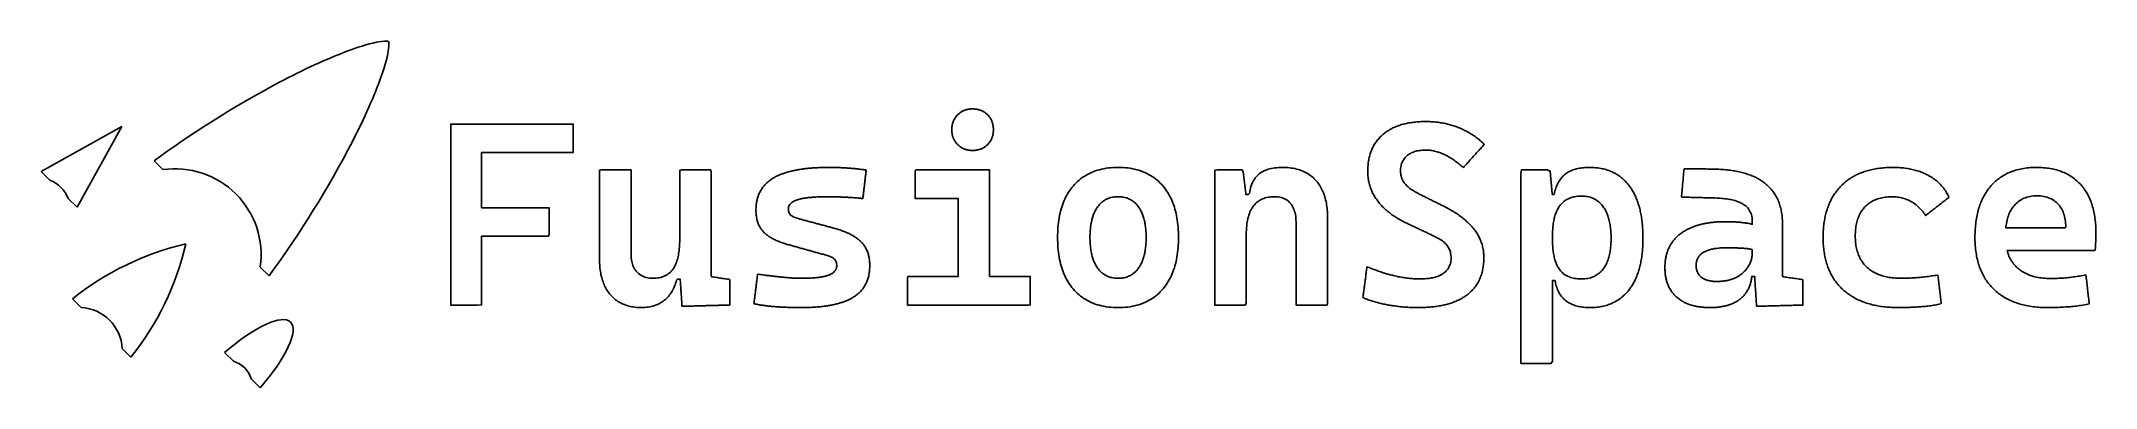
# Model space of a CAD drawing. Header units: millimetres. Extents: x 0 to 100, y 0 to 17.
import ezdxf

# ---------------------------------------------------------------- set-up
doc = ezdxf.new("R2010")
doc.units = ezdxf.units.MM
doc.layers.add('OUTLINE', color=7, linetype='Continuous')

msp = doc.modelspace()

# ---------------------------------------------------------------- linework, layer by layer
at = {"layer": 'OUTLINE'}
for p, q in [((0, 10.5557), (3.9325, 12.7405)), ((3.9325, 12.7405), (1.7478, 8.8079)), ((5.9212, 10.642), (5.497, 11.0662)), ((0.4243, 10.1315), (0, 10.5557)), ((1.7478, 8.8079), (1.3235, 9.2322)), ((11.093, 5.4702), (10.6687, 5.8945)), ((1.9471, 3.919), (1.5228, 4.3432)), ((4.37, 1.496), (3.9457, 1.9203)), ((9.3576, 1.3019), (8.9334, 1.7262)), ((10.6595, 0), (10.2353, 0.4243))]:
    msp.add_line(p, q, dxfattribs=at)
for points in [[(45.4055, 11.5752), (45.3696, 11.5737), (45.3331, 11.5732), (45.2967, 11.5737), (45.2607, 11.5752), (45.2253, 11.5777), (45.1905, 11.5812), (45.1562, 11.5856), (45.1224, 11.5911), (45.0892, 11.5975), (45.0565, 11.6049), (45.0243, 11.6134), (44.9927, 11.6228), (44.9616, 11.6332), (44.9311, 11.6446), (44.9011, 11.657), (44.8716, 11.6704), (44.8427, 11.6848), (44.8143, 11.7001), (44.7864, 11.7165), (44.7591, 11.7338), (44.7324, 11.7522), (44.7061, 11.7715), (44.6804, 11.7918), (44.6553, 11.8131), (44.6307, 11.8355), (44.6066, 11.8588), (44.5833, 11.8828), (44.561, 11.9074), (44.5397, 11.9326), (44.5193, 11.9583), (44.5, 11.9845), (44.4817, 12.0113), (44.4643, 12.0386), (44.448, 12.0665), (44.4326, 12.0948), (44.4182, 12.1238), (44.4048, 12.1532), (44.3924, 12.1832), (44.381, 12.2138), (44.3706, 12.2449), (44.3612, 12.2765), (44.3528, 12.3086), (44.3454, 12.3413), (44.3389, 12.3746), (44.3335, 12.4083), (44.329, 12.4427), (44.3255, 12.4775), (44.323, 12.5129), (44.3216, 12.5488), (44.3211, 12.5853), (44.3216, 12.6218), (44.323, 12.6577), (44.3255, 12.6931), (44.329, 12.7279), (44.3335, 12.7623), (44.3389, 12.796), (44.3454, 12.8293), (44.3528, 12.862), (44.3612, 12.8941), (44.3706, 12.9257), (44.381, 12.9568), (44.3924, 12.9874), (44.4048, 13.0174), (44.4182, 13.0468), (44.4326, 13.0758), (44.448, 13.1041), (44.4643, 13.132), (44.4817, 13.1593), (44.5, 13.1861), (44.5193, 13.2123), (44.5397, 13.238), (44.561, 13.2631), (44.5833, 13.2878), (44.6066, 13.3118), (44.6307, 13.3351), (44.6553, 13.3574), (44.6804, 13.3788), (44.7061, 13.3991), (44.7324, 13.4184), (44.7591, 13.4368), (44.7864, 13.4541), (44.8143, 13.4705), (44.8427, 13.4858), (44.8716, 13.5002), (44.9011, 13.5136), (44.9311, 13.526), (44.9616, 13.5374), (44.9927, 13.5478), (45.0243, 13.5572), (45.0565, 13.5656), (45.0892, 13.5731), (45.1224, 13.5795), (45.1562, 13.585), (45.1905, 13.5894), (45.2253, 13.5929), (45.2607, 13.5954), (45.2967, 13.5969), (45.3331, 13.5974), (45.3696, 13.5969), (45.4055, 13.5954), (45.4409, 13.5929), (45.4758, 13.5894), (45.5101, 13.585), (45.5439, 13.5795), (45.5771, 13.5731), (45.6098, 13.5656), (45.642, 13.5572), (45.6736, 13.5478), (45.7047, 13.5374), (45.7352, 13.526), (45.7652, 13.5136), (45.7947, 13.5002), (45.8236, 13.4858), (45.852, 13.4705), (45.8798, 13.4541), (45.9071, 13.4368), (45.9339, 13.4184), (45.9601, 13.3991), (45.9858, 13.3788), (46.011, 13.3574), (46.0356, 13.3351), (46.0597, 13.3118), (46.083, 13.2878), (46.1053, 13.2631), (46.1266, 13.238), (46.1469, 13.2123), (46.1663, 13.1861), (46.1846, 13.1593), (46.2019, 13.132), (46.2183, 13.1041), (46.2337, 13.0758), (46.248, 13.0468), (46.2614, 13.0174), (46.2738, 12.9874), (46.2852, 12.9568), (46.2956, 12.9257), (46.3051, 12.8941), (46.3135, 12.862), (46.3209, 12.8293), (46.3274, 12.796), (46.3328, 12.7623), (46.3373, 12.7279), (46.3407, 12.6931), (46.3432, 12.6577), (46.3447, 12.6218), (46.3452, 12.5853), (46.3447, 12.5488), (46.3432, 12.5129), (46.3407, 12.4775), (46.3373, 12.4427), (46.3328, 12.4083), (46.3274, 12.3746), (46.3209, 12.3413), (46.3135, 12.3086), (46.3051, 12.2765), (46.2956, 12.2449), (46.2852, 12.2138), (46.2738, 12.1832), (46.2614, 12.1532), (46.248, 12.1238), (46.2337, 12.0948), (46.2183, 12.0665), (46.2019, 12.0386), (46.1846, 12.0113), (46.1663, 11.9845), (46.1469, 11.9583), (46.1266, 11.9326), (46.1053, 11.9074), (46.083, 11.8828), (46.0597, 11.8588), (46.0356, 11.8355), (46.011, 11.8131), (45.9858, 11.7918), (45.9601, 11.7715), (45.9339, 11.7522), (45.9071, 11.7338), (45.8798, 11.7165), (45.852, 11.7001), (45.8236, 11.6848), (45.7947, 11.6704), (45.7652, 11.657), (45.7352, 11.6446), (45.7047, 11.6332), (45.6736, 11.6228), (45.642, 11.6134), (45.6098, 11.6049), (45.5771, 11.5975), (45.5439, 11.5911), (45.5101, 11.5856), (45.4758, 11.5812), (45.4409, 11.5777)], [(20.0876, 12.8585), (20.1442, 12.8585), (20.2405, 12.8585), (20.3591, 12.8585), (20.3934, 12.8585), (20.5463, 12.8585), (20.5739, 12.8585), (20.6992, 12.8585), (20.7888, 12.8585), (20.8521, 12.8585), (21.0037, 12.8585), (21.005, 12.8585), (21.1579, 12.8585), (21.2185, 12.8585), (21.3108, 12.8585), (21.4334, 12.8585), (21.4637, 12.8585), (21.6167, 12.8585), (21.7696, 12.8585), (21.9225, 12.8585), (22.0754, 12.8585), (22.2283, 12.8585), (22.3812, 12.8585), (22.5341, 12.8585), (22.687, 12.8585), (22.8399, 12.8585), (22.9928, 12.8585), (23.1457, 12.8585), (23.2986, 12.8585), (23.4515, 12.8585), (23.6044, 12.8585), (23.7573, 12.8585), (23.9102, 12.8585), (24.0631, 12.8585), (24.2161, 12.8585), (24.369, 12.8585), (24.5219, 12.8585), (24.6748, 12.8585), (24.8277, 12.8585), (24.9806, 12.8585), (25.1335, 12.8585), (25.2864, 12.8585), (25.4393, 12.8585), (25.5922, 12.8585), (25.7451, 12.8585), (25.898, 12.8585), (25.898, 12.7056), (25.898, 12.5527), (25.898, 12.3998), (25.898, 12.2469), (25.898, 12.094), (25.898, 11.941), (25.898, 11.7881), (25.898, 11.6352), (25.898, 11.4823), (25.7474, 11.4801), (25.5945, 11.4801), (25.4416, 11.4801), (25.2887, 11.4801), (25.1358, 11.4801), (24.9829, 11.4801), (24.83, 11.4801), (24.677, 11.4801), (24.5241, 11.4801), (24.3712, 11.4801), (24.2183, 11.4801), (24.0654, 11.4801), (23.9125, 11.4801), (23.7596, 11.4801), (23.6067, 11.4801), (23.4538, 11.4801), (23.3009, 11.4801), (23.148, 11.4801), (22.9951, 11.4801), (22.8422, 11.4801), (22.6893, 11.4801), (22.5364, 11.4801), (22.3835, 11.4801), (22.2306, 11.4801), (22.0776, 11.4801), (21.9247, 11.4801), (21.7718, 11.4801), (21.6189, 11.4801), (21.466, 11.4801), (21.4334, 11.4801), (21.4334, 11.3544), (21.4334, 11.1395), (21.4334, 10.9247), (21.4334, 10.7098), (21.4334, 10.4949), (21.4334, 10.2801), (21.4334, 10.0652), (21.4334, 9.8503), (21.4334, 9.6355), (21.4334, 9.4206), (21.4334, 9.2057), (21.4334, 8.9909), (21.4334, 8.7789), (21.5068, 8.7789), (21.6352, 8.7789), (21.7637, 8.7789), (21.8922, 8.7789), (22.0206, 8.7789), (22.1491, 8.7789), (22.2775, 8.7789), (22.406, 8.7789), (22.5344, 8.7789), (22.6629, 8.7789), (22.7913, 8.7789), (22.9198, 8.7789), (23.0482, 8.7789), (23.1767, 8.7789), (23.3051, 8.7789), (23.4336, 8.7789), (23.562, 8.7789), (23.6905, 8.7789), (23.8189, 8.7789), (23.9474, 8.7789), (24.0759, 8.7789), (24.2043, 8.7789), (24.3328, 8.7789), (24.4612, 8.7789), (24.5897, 8.7789), (24.7181, 8.7789), (24.7181, 8.6504), (24.7181, 8.522), (24.7181, 8.3935), (24.7181, 8.2651), (24.7181, 8.1366), (24.7181, 8.0082), (24.7181, 7.8797), (24.7181, 7.7513), (24.7181, 7.6228), (24.7181, 7.4944), (24.6897, 7.3943), (24.5613, 7.3943), (24.4328, 7.3943), (24.3044, 7.3943), (24.1759, 7.3943), (24.0475, 7.3943), (23.919, 7.3943), (23.7906, 7.3943), (23.6621, 7.3943), (23.5337, 7.3943), (23.4052, 7.3943), (23.2768, 7.3943), (23.1483, 7.3943), (23.0198, 7.3943), (22.8914, 7.3943), (22.7629, 7.3943), (22.6345, 7.3943), (22.506, 7.3943), (22.3776, 7.3943), (22.2491, 7.3943), (22.1207, 7.3943), (21.9922, 7.3943), (21.8638, 7.3943), (21.7353, 7.3943), (21.6069, 7.3943), (21.4784, 7.3943), (21.4334, 7.3943), (21.4334, 7.2719), (21.4334, 7.057), (21.4334, 6.8422), (21.4334, 6.6273), (21.4334, 6.4124), (21.4334, 6.1976), (21.4334, 5.9827), (21.4334, 5.7678), (21.4334, 5.553), (21.4334, 5.3381), (21.4334, 5.1232), (21.4334, 4.9084), (21.4334, 4.6935), (21.4334, 4.4786), (21.4334, 4.2638), (21.4334, 4.0489), (21.2262, 4.0412), (21.0113, 4.0412), (20.7964, 4.0412), (20.5816, 4.0412), (20.3667, 4.0412), (20.1518, 4.0412), (19.937, 4.0412), (19.937, 4.2561), (19.937, 4.471), (19.937, 4.6858), (19.937, 4.9007), (19.937, 5.1156), (19.937, 5.3304), (19.937, 5.5453), (19.937, 5.7602), (19.937, 5.9751), (19.937, 6.1899), (19.937, 6.4048), (19.937, 6.6197), (19.937, 6.8345), (19.937, 7.0494), (19.937, 7.2643), (19.937, 7.3943), (19.937, 7.4791), (19.937, 7.5227), (19.937, 7.6512), (19.937, 7.694), (19.937, 7.7796), (19.937, 7.9081), (19.937, 7.9089), (19.937, 8.0366), (19.937, 8.1237), (19.937, 8.165), (19.937, 8.2935), (19.937, 8.3386), (19.937, 8.4219), (19.937, 8.5504), (19.937, 8.5535), (19.937, 8.6788), (19.937, 8.7683), (19.937, 8.9832), (19.937, 9.1981), (19.937, 9.4129), (19.937, 9.6278), (19.937, 9.8427), (19.937, 10.0576), (19.937, 10.2724), (19.937, 10.4873), (19.937, 10.7022), (19.937, 10.917), (19.937, 11.1319), (19.937, 11.3468), (19.937, 11.4801), (19.937, 11.5616), (19.937, 11.633), (19.937, 11.7765), (19.937, 11.7859), (19.937, 11.9388), (19.937, 11.9914), (19.937, 12.0917), (19.937, 12.2062), (19.937, 12.2446), (19.937, 12.3975), (19.937, 12.4211), (19.937, 12.5504), (19.937, 12.636), (19.937, 12.7033), (19.937, 12.8508), (19.937, 12.8562)], [(67.1582, 3.9185), (67.0845, 3.9174), (67.0099, 3.9171), (66.9477, 3.9173), (66.8857, 3.9179), (66.8239, 3.919), (66.7624, 3.9205), (66.7011, 3.9224), (66.64, 3.9247), (66.5792, 3.9275), (66.5185, 3.9307), (66.4581, 3.9344), (66.3979, 3.9384), (66.338, 3.9429), (66.2782, 3.9478), (66.2187, 3.9532), (66.1594, 3.9589), (66.1004, 3.9651), (66.0415, 3.9717), (65.9829, 3.9788), (65.9245, 3.9863), (65.8663, 3.9942), (65.8084, 4.0025), (65.7507, 4.0112), (65.6932, 4.0204), (65.6359, 4.03), (65.5789, 4.0401), (65.5165, 4.0516), (65.4539, 4.0637), (65.3919, 4.0763), (65.3304, 4.0894), (65.2695, 4.1029), (65.2091, 4.1169), (65.1493, 4.1314), (65.0899, 4.1464), (65.0312, 4.1619), (64.9729, 4.1778), (64.9153, 4.1942), (64.8581, 4.2111), (64.8015, 4.2284), (64.7455, 4.2463), (64.69, 4.2646), (64.635, 4.2834), (64.5806, 4.3026), (64.5267, 4.3224), (64.4733, 4.3426), (64.4205, 4.3633), (64.3683, 4.3844), (64.3292, 4.4141), (64.337, 4.4735), (64.3449, 4.5329), (64.3527, 4.5923), (64.3605, 4.6517), (64.3683, 4.7111), (64.3761, 4.7705), (64.384, 4.8299), (64.3918, 4.8893), (64.3996, 4.9487), (64.4074, 5.0081), (64.4153, 5.0675), (64.4231, 5.1269), (64.4309, 5.1863), (64.4387, 5.2457), (64.4465, 5.3051), (64.4544, 5.3645), (64.4622, 5.4239), (64.47, 5.4833), (64.4778, 5.5427), (64.4857, 5.6021), (64.4935, 5.6615), (64.5013, 5.7209), (64.5091, 5.7803), (64.5169, 5.8397), (64.5248, 5.8991), (64.5733, 5.8902), (64.631, 5.8662), (64.6887, 5.8426), (64.7462, 5.8196), (64.8037, 5.797), (64.8611, 5.7749), (64.9184, 5.7534), (64.9756, 5.7323), (65.0327, 5.7118), (65.0898, 5.6917), (65.1467, 5.6722), (65.2036, 5.6531), (65.2603, 5.6346), (65.317, 5.6165), (65.3736, 5.599), (65.4301, 5.5819), (65.4865, 5.5654), (65.5428, 5.5493), (65.599, 5.5338), (65.6551, 5.5188), (65.7112, 5.5042), (65.7671, 5.4902), (65.823, 5.4767), (65.8802, 5.4633), (65.9429, 5.4492), (66.0052, 5.4359), (66.0672, 5.4232), (66.1288, 5.4113), (66.1901, 5.4), (66.2511, 5.3894), (66.3117, 5.3795), (66.372, 5.3704), (66.4319, 5.3619), (66.4915, 5.3541), (66.5508, 5.347), (66.6097, 5.3406), (66.6683, 5.3349), (66.7266, 5.3298), (66.7845, 5.3255), (66.842, 5.3219), (66.8992, 5.319), (66.9561, 5.3167), (67.0126, 5.3152), (67.0688, 5.3143), (67.1303, 5.3142), (67.2048, 5.3153), (67.2775, 5.3177), (67.3483, 5.3215), (67.4172, 5.3267), (67.4841, 5.3333), (67.5492, 5.3412), (67.6125, 5.3505), (67.6738, 5.3612), (67.7332, 5.3733), (67.7907, 5.3867), (67.8464, 5.4015), (67.9001, 5.4177), (67.952, 5.4352), (68.002, 5.4542), (68.05, 5.4745), (68.0962, 5.4961), (68.1405, 5.5192), (68.1829, 5.5436), (68.2235, 5.5694), (68.2698, 5.6023), (68.3166, 5.64), (68.3601, 5.6798), (68.4002, 5.7219), (68.4369, 5.7661), (68.4703, 5.8124), (68.5002, 5.861), (68.5268, 5.9117), (68.55, 5.9646), (68.5698, 6.0197), (68.5862, 6.0769), (68.5992, 6.1363), (68.6088, 6.1979), (68.6151, 6.2617), (68.618, 6.3276), (68.6175, 6.3894), (68.6141, 6.4472), (68.6076, 6.5037), (68.5981, 6.5589), (68.5856, 6.6129), (68.5701, 6.6657), (68.5516, 6.7172), (68.5301, 6.7674), (68.5055, 6.8163), (68.478, 6.8641), (68.4474, 6.9105), (68.4139, 6.9557), (68.3773, 6.9997), (68.3377, 7.0423), (68.2951, 7.0838), (68.2495, 7.1239), (68.2009, 7.1628), (68.1493, 7.2005), (68.0947, 7.2369), (68.0371, 7.272), (67.9764, 7.3059), (67.9128, 7.3385), (67.849, 7.3688), (67.7949, 7.3945), (67.7408, 7.4202), (67.6867, 7.4459), (67.6326, 7.4716), (67.5784, 7.4973), (67.5243, 7.523), (67.4702, 7.5487), (67.4161, 7.5745), (67.362, 7.6002), (67.3079, 7.6259), (67.2537, 7.6516), (67.1996, 7.6773), (67.1455, 7.703), (67.0914, 7.7287), (67.0373, 7.7544), (66.9831, 7.7801), (66.929, 7.8058), (66.8749, 7.8315), (66.8208, 7.8573), (66.7667, 7.883), (66.7125, 7.9087), (66.6584, 7.9344), (66.6043, 7.9601), (66.5502, 7.9858), (66.4961, 8.0115), (66.4359, 8.0401), (66.3756, 8.0697), (66.3163, 8.0997), (66.2579, 8.1301), (66.2004, 8.161), (66.1439, 8.1924), (66.0884, 8.2242), (66.0337, 8.2564), (65.98, 8.2891), (65.9273, 8.3223), (65.8755, 8.3559), (65.8246, 8.39), (65.7747, 8.4245), (65.7257, 8.4595), (65.6777, 8.4949), (65.6306, 8.5308), (65.5844, 8.5671), (65.5392, 8.6039), (65.4949, 8.6412), (65.4516, 8.6789), (65.4092, 8.717), (65.3678, 8.7556), (65.3273, 8.7947), (65.2877, 8.8342), (65.2491, 8.8742), (65.2114, 8.9146), (65.1746, 8.9555), (65.1388, 8.9968), (65.104, 9.0386), (65.0701, 9.0808), (65.0336, 9.1282), (64.9977, 9.1773), (64.9631, 9.2269), (64.93, 9.2771), (64.8984, 9.3278), (64.8681, 9.3791), (64.8393, 9.4309), (64.812, 9.4833), (64.786, 9.5363), (64.7615, 9.5898), (64.7384, 9.6438), (64.7168, 9.6984), (64.6965, 9.7535), (64.6777, 9.8092), (64.6604, 9.8655), (64.6444, 9.9223), (64.6299, 9.9796), (64.6168, 10.0375), (64.6052, 10.0959), (64.595, 10.1549), (64.5862, 10.2145), (64.5788, 10.2746), (64.5729, 10.3352), (64.5684, 10.3964), (64.5653, 10.4582), (64.5637, 10.5205), (64.5635, 10.5854), (64.5646, 10.6539), (64.5671, 10.7214), (64.5708, 10.788), (64.5759, 10.8536), (64.5824, 10.9183), (64.5901, 10.982), (64.5992, 11.0448), (64.6095, 11.1067), (64.6213, 11.1677), (64.6343, 11.2277), (64.6486, 11.2867), (64.6643, 11.3449), (64.6813, 11.402), (64.6996, 11.4583), (64.7193, 11.5136), (64.7402, 11.568), (64.7625, 11.6214), (64.7861, 11.674), (64.8111, 11.7255), (64.8373, 11.7761), (64.8649, 11.8258), (64.8938, 11.8746), (64.924, 11.9224), (64.9555, 11.9693), (64.9884, 12.0152), (65.0226, 12.0603), (65.0581, 12.1043), (65.0949, 12.1475), (65.1331, 12.1897), (65.1726, 12.2309), (65.2134, 12.2712), (65.2555, 12.3106), (65.2989, 12.3491), (65.339, 12.3828), (65.38, 12.4155), (65.4219, 12.4473), (65.4646, 12.4782), (65.5082, 12.5082), (65.5527, 12.5373), (65.5981, 12.5654), (65.6444, 12.5927), (65.6916, 12.619), (65.7397, 12.6444), (65.7886, 12.6689), (65.8385, 12.6924), (65.8892, 12.7151), (65.9408, 12.7368), (65.9933, 12.7576), (66.0467, 12.7775), (66.101, 12.7964), (66.1561, 12.8145), (66.2122, 12.8316), (66.2691, 12.8478), (66.3269, 12.8631), (66.3857, 12.8774), (66.4453, 12.8909), (66.5058, 12.9034), (66.5671, 12.915), (66.6294, 12.9257), (66.6925, 12.9355), (66.7566, 12.9443), (66.8215, 12.9523), (66.8873, 12.9593), (66.954, 12.9654), (67.0216, 12.9706), (67.0901, 12.9748), (67.1595, 12.9782), (67.2297, 12.9806), (67.3008, 12.9821), (67.3729, 12.9827), (67.4376, 12.9824), (67.5007, 12.9813), (67.5635, 12.9794), (67.6259, 12.9768), (67.688, 12.9734), (67.7496, 12.9691), (67.8109, 12.9641), (67.8718, 12.9583), (67.9323, 12.9518), (67.9924, 12.9444), (68.0522, 12.9363), (68.1115, 12.9273), (68.1705, 12.9176), (68.2291, 12.9071), (68.2874, 12.8958), (68.3452, 12.8838), (68.4027, 12.8709), (68.4598, 12.8573), (68.5165, 12.8428), (68.5728, 12.8276), (68.6288, 12.8116), (68.6843, 12.7948), (68.7395, 12.7773), (68.7944, 12.7589), (68.8488, 12.7398), (68.9028, 12.7198), (68.9569, 12.699), (69.0114, 12.677), (69.0655, 12.6541), (69.1192, 12.6305), (69.1726, 12.606), (69.2256, 12.5806), (69.2783, 12.5544), (69.3306, 12.5274), (69.3825, 12.4996), (69.4341, 12.4709), (69.4853, 12.4413), (69.5362, 12.411), (69.5867, 12.3797), (69.6369, 12.3477), (69.6866, 12.3148), (69.7361, 12.2811), (69.7851, 12.2465), (69.8339, 12.2111), (69.8822, 12.1749), (69.9302, 12.1378), (69.9778, 12.0999), (70.0251, 12.0611), (70.072, 12.0215), (70.1186, 11.9811), (70.1648, 11.9398), (70.2106, 11.8977), (70.2234, 11.8543), (70.1832, 11.8099), (70.1429, 11.7655), (70.1027, 11.7211), (70.0624, 11.6767), (70.0222, 11.6324), (69.9819, 11.588), (69.9417, 11.5436), (69.9015, 11.4992), (69.8612, 11.4548), (69.821, 11.4104), (69.7807, 11.366), (69.7405, 11.3216), (69.7002, 11.2773), (69.66, 11.2329), (69.6198, 11.1885), (69.5795, 11.1441), (69.5393, 11.0997), (69.499, 11.0553), (69.4588, 11.0109), (69.4185, 10.9665), (69.3783, 10.9222), (69.3381, 10.8778), (69.2978, 10.8334), (69.2576, 10.789), (69.2173, 10.7446), (69.1675, 10.782), (69.117, 10.8251), (69.0666, 10.8671), (69.0164, 10.9079), (68.9664, 10.9475), (68.9165, 10.986), (68.8668, 11.0233), (68.8172, 11.0594), (68.7678, 11.0943), (68.7185, 11.1281), (68.6694, 11.1607), (68.6205, 11.1921), (68.5717, 11.2224), (68.523, 11.2515), (68.4746, 11.2794), (68.4263, 11.3062), (68.3781, 11.3317), (68.3301, 11.3561), (68.2815, 11.3797), (68.2235, 11.4063), (68.1655, 11.4311), (68.1076, 11.4541), (68.0497, 11.4753), (67.9918, 11.4948), (67.934, 11.5124), (67.8761, 11.5283), (67.8183, 11.5425), (67.7606, 11.5548), (67.7028, 11.5654), (67.6451, 11.5742), (67.5874, 11.5812), (67.5297, 11.5864), (67.4721, 11.5899), (67.4145, 11.5916), (67.3489, 11.5914), (67.2784, 11.5893), (67.2099, 11.5851), (67.1434, 11.5788), (67.079, 11.5706), (67.0165, 11.5602), (66.9561, 11.5479), (66.8977, 11.5335), (66.8414, 11.517), (66.787, 11.4985), (66.7347, 11.478), (66.6844, 11.4554), (66.6361, 11.4308), (66.5898, 11.4042), (66.5455, 11.3755), (66.5033, 11.3447), (66.4609, 11.31), (66.4191, 11.2711), (66.3804, 11.2298), (66.3448, 11.1862), (66.3123, 11.1404), (66.283, 11.0922), (66.2567, 11.0416), (66.2336, 10.9888), (66.2136, 10.9337), (66.1967, 10.8763), (66.183, 10.8165), (66.1724, 10.7545), (66.1648, 10.6901), (66.1605, 10.6234), (66.1592, 10.5551), (66.1613, 10.4932), (66.167, 10.4326), (66.1764, 10.3734), (66.1892, 10.3156), (66.2057, 10.2591), (66.2258, 10.204), (66.2495, 10.1503), (66.2767, 10.0979), (66.3076, 10.0469), (66.342, 9.9972), (66.3799, 9.949), (66.4141, 9.9097), (66.4504, 9.8711), (66.489, 9.833), (66.5297, 9.7955), (66.5727, 9.7587), (66.6178, 9.7224), (66.6652, 9.6867), (66.7147, 9.6516), (66.7664, 9.6171), (66.8204, 9.5832), (66.8765, 9.5499), (66.9348, 9.5172), (66.9953, 9.485), (67.0518, 9.4567), (67.1054, 9.43), (67.1591, 9.4033), (67.2127, 9.3766), (67.2663, 9.3499), (67.32, 9.3232), (67.3736, 9.2966), (67.4273, 9.2699), (67.4809, 9.2432), (67.5346, 9.2165), (67.5882, 9.1898), (67.6419, 9.1631), (67.6955, 9.1364), (67.7491, 9.1098), (67.8028, 9.0831), (67.8564, 9.0564), (67.9101, 9.0297), (67.9637, 9.003), (68.0174, 8.9763), (68.071, 8.9496), (68.1247, 8.923), (68.1783, 8.8963), (68.2319, 8.8696), (68.2908, 8.8402), (68.3518, 8.809), (68.4119, 8.7775), (68.4711, 8.7456), (68.5293, 8.7134), (68.5866, 8.681), (68.6429, 8.6482), (68.6982, 8.6151), (68.7527, 8.5817), (68.8061, 8.548), (68.8586, 8.5139), (68.9102, 8.4796), (68.9608, 8.445), (69.0105, 8.41), (69.0592, 8.3747), (69.107, 8.3391), (69.1538, 8.3032), (69.1996, 8.267), (69.2446, 8.2305), (69.2885, 8.1937), (69.3315, 8.1565), (69.3736, 8.1191), (69.4147, 8.0813), (69.4549, 8.0432), (69.4941, 8.0048), (69.5324, 7.9661), (69.5697, 7.9271), (69.6061, 7.8878), (69.6415, 7.8481), (69.6759, 7.8082), (69.7098, 7.7675), (69.7482, 7.7193), (69.7851, 7.6704), (69.8205, 7.621), (69.8544, 7.571), (69.8868, 7.5205), (69.9176, 7.4694), (69.9469, 7.4177), (69.9747, 7.3654), (70.0009, 7.3126), (70.0256, 7.2592), (70.0488, 7.2052), (70.0705, 7.1507), (70.0907, 7.0955), (70.1093, 7.0399), (70.1264, 6.9836), (70.142, 6.9268), (70.156, 6.8694), (70.1685, 6.8114), (70.1795, 6.7529), (70.189, 6.6938), (70.197, 6.6341), (70.2034, 6.5738), (70.2083, 6.513), (70.2117, 6.4516), (70.2135, 6.3897), (70.2139, 6.3254), (70.2128, 6.2572), (70.2103, 6.1899), (70.2065, 6.1236), (70.2013, 6.0583), (70.1947, 5.9939), (70.1867, 5.9304), (70.1773, 5.868), (70.1666, 5.8064), (70.1545, 5.7459), (70.1409, 5.6862), (70.1261, 5.6276), (70.1098, 5.5699), (70.0921, 5.5131), (70.0731, 5.4573), (70.0527, 5.4025), (70.0309, 5.3486), (70.0078, 5.2956), (69.9832, 5.2437), (69.9573, 5.1926), (69.93, 5.1426), (69.9013, 5.0935), (69.8712, 5.0453), (69.8397, 4.9981), (69.8069, 4.9519), (69.7727, 4.9066), (69.7371, 4.8622), (69.7001, 4.8188), (69.6618, 4.7764), (69.622, 4.7349), (69.5809, 4.6944), (69.5384, 4.6549), (69.4946, 4.6163), (69.4493, 4.5786), (69.4027, 4.5419), (69.3624, 4.5118), (69.3222, 4.4832), (69.2812, 4.4552), (69.2393, 4.428), (69.1965, 4.4014), (69.1529, 4.3756), (69.1084, 4.3505), (69.0631, 4.3261), (69.0169, 4.3024), (68.9698, 4.2794), (68.9219, 4.2571), (68.8731, 4.2355), (68.8235, 4.2146), (68.773, 4.1945), (68.7216, 4.175), (68.6694, 4.1562), (68.6163, 4.1382), (68.5624, 4.1209), (68.5076, 4.1042), (68.4519, 4.0883), (68.3954, 4.0731), (68.338, 4.0586), (68.2798, 4.0448), (68.2207, 4.0317), (68.1607, 4.0193), (68.0999, 4.0076), (68.0382, 3.9967), (67.9757, 3.9864), (67.9123, 3.9769), (67.848, 3.968), (67.7829, 3.9599), (67.7169, 3.9524), (67.6501, 3.9457), (67.5824, 3.9397), (67.5138, 3.9344), (67.4444, 3.9298), (67.3742, 3.9259), (67.303, 3.9227), (67.231, 3.9202)], [(32.6165, 6.6742), (32.6165, 6.6144), (32.6165, 6.601), (32.6165, 6.5546), (32.6165, 6.4948), (32.6165, 6.4741), (32.6165, 6.4349), (32.6165, 6.3751), (32.6165, 6.3473), (32.6165, 6.3153), (32.6165, 6.2555), (32.6165, 6.1957), (32.6165, 6.1359), (32.6165, 6.076), (32.6165, 6.0162), (32.6165, 5.9564), (32.6165, 5.8966), (32.6165, 5.8368), (32.6165, 5.7769), (32.6165, 5.7171), (32.6165, 5.6573), (32.6165, 5.5975), (32.6165, 5.5377), (32.6165, 5.4779), (32.6181, 5.4194), (32.6772, 5.4105), (32.7364, 5.4016), (32.7955, 5.3927), (32.8547, 5.3838), (32.9138, 5.3749), (32.973, 5.366), (33.0321, 5.3571), (33.0913, 5.3482), (33.1504, 5.3393), (33.2096, 5.3303), (33.2687, 5.3214), (33.3279, 5.3125), (33.387, 5.3036), (33.4462, 5.2947), (33.5053, 5.2858), (33.523, 5.2412), (33.523, 5.1814), (33.523, 5.1216), (33.523, 5.0617), (33.523, 5.0019), (33.523, 4.9421), (33.523, 4.8823), (33.523, 4.8225), (33.523, 4.7627), (33.523, 4.7028), (33.523, 4.643), (33.523, 4.5832), (33.523, 4.5234), (33.523, 4.4636), (33.523, 4.4037), (33.523, 4.3439), (33.523, 4.2841), (33.523, 4.2243), (33.523, 4.1645), (33.523, 4.1047), (33.523, 4.0448), (33.4668, 4.0397), (33.407, 4.0381), (33.3472, 4.0365), (33.2874, 4.0349), (33.2276, 4.0334), (33.1678, 4.0318), (33.108, 4.0302), (33.0482, 4.0286), (32.9884, 4.027), (32.9286, 4.0254), (32.8689, 4.0238), (32.8091, 4.0222), (32.7493, 4.0206), (32.6895, 4.019), (32.6297, 4.0174), (32.5699, 4.0158), (32.5101, 4.0142), (32.4503, 4.0126), (32.3905, 4.011), (32.3307, 4.0094), (32.2709, 4.0078), (32.2111, 4.0062), (32.1513, 4.0046), (32.0915, 4.003), (32.0317, 4.0014), (31.9719, 3.9998), (31.9121, 3.9982), (31.8523, 3.9966), (31.7925, 3.995), (31.7327, 3.9934), (31.6729, 3.9918), (31.6131, 3.9903), (31.5533, 3.9887), (31.4935, 3.9871), (31.4337, 3.9855), (31.3739, 3.9839), (31.3141, 3.9823), (31.2543, 3.9807), (31.1945, 3.9791), (31.1903, 4.0387), (31.1861, 4.0984), (31.1818, 4.1581), (31.1776, 4.2178), (31.1734, 4.2774), (31.1692, 4.3371), (31.1649, 4.3968), (31.1607, 4.4564), (31.1565, 4.5161), (31.1522, 4.5758), (31.148, 4.6354), (31.1438, 4.6951), (31.1395, 4.7548), (31.1353, 4.8144), (31.1311, 4.8741), (31.1268, 4.9338), (31.1226, 4.9934), (31.1184, 5.0531), (31.1142, 5.1128), (31.1099, 5.1724), (31.1057, 5.2321), (31.1015, 5.2918), (31.1003, 5.308), (31.0373, 5.308), (30.9636, 5.308), (30.9267, 5.2536), (30.9054, 5.1752), (30.8819, 5.099), (30.8563, 5.0251), (30.8285, 4.9535), (30.7986, 4.8842), (30.7665, 4.8171), (30.7323, 4.7523), (30.6959, 4.6898), (30.6573, 4.6295), (30.6166, 4.5716), (30.5738, 4.5158), (30.5288, 4.4624), (30.4816, 4.4112), (30.4322, 4.3623), (30.3808, 4.3157), (30.3269, 4.2712), (30.2701, 4.2283), (30.2117, 4.1882), (30.1517, 4.1508), (30.0901, 4.1163), (30.0268, 4.0844), (29.962, 4.0554), (29.8956, 4.0291), (29.8276, 4.0056), (29.758, 3.9848), (29.6868, 3.9669), (29.614, 3.9516), (29.5396, 3.9392), (29.4636, 3.9295), (29.3861, 3.9226), (29.3069, 3.9184), (29.2261, 3.9171), (29.1414, 3.9182), (29.0585, 3.9218), (28.9772, 3.9276), (28.8977, 3.9358), (28.8198, 3.9464), (28.7436, 3.9593), (28.6692, 3.9745), (28.5964, 3.9921), (28.5253, 4.0121), (28.456, 4.0344), (28.3883, 4.059), (28.3223, 4.086), (28.2581, 4.1153), (28.1955, 4.147), (28.1346, 4.181), (28.0754, 4.2174), (28.018, 4.2561), (27.9622, 4.2972), (27.9081, 4.3406), (27.8557, 4.3863), (27.805, 4.4344), (27.756, 4.4849), (27.709, 4.5374), (27.6676, 4.5872), (27.6279, 4.6385), (27.5899, 4.6915), (27.5536, 4.746), (27.5189, 4.8021), (27.4859, 4.8599), (27.4546, 4.9192), (27.425, 4.98), (27.397, 5.0425), (27.3707, 5.1066), (27.3461, 5.1722), (27.3232, 5.2394), (27.3019, 5.3082), (27.2823, 5.3786), (27.2644, 5.4506), (27.2481, 5.5242), (27.2335, 5.5993), (27.2206, 5.6761), (27.2094, 5.7544), (27.1998, 5.8343), (27.192, 5.9158), (27.1857, 5.9989), (27.1812, 6.0835), (27.1783, 6.1698), (27.1771, 6.2576), (27.1771, 6.3345), (27.1771, 6.4082), (27.1771, 6.4819), (27.1771, 6.5556), (27.1771, 6.6292), (27.1771, 6.7029), (27.1771, 6.7766), (27.1771, 6.8503), (27.1771, 6.9239), (27.1771, 6.9976), (27.1771, 7.0713), (27.1771, 7.145), (27.1771, 7.2186), (27.1771, 7.2923), (27.1771, 7.366), (27.1771, 7.4397), (27.1771, 7.5133), (27.1771, 7.587), (27.1771, 7.6607), (27.1771, 7.7344), (27.1771, 7.808), (27.1771, 7.8817), (27.1771, 7.9554), (27.1771, 8.0291), (27.1771, 8.1027), (27.1771, 8.1764), (27.1771, 8.2501), (27.1771, 8.3238), (27.1771, 8.3974), (27.1771, 8.4711), (27.1771, 8.5448), (27.1771, 8.6185), (27.1771, 8.6921), (27.1771, 8.7658), (27.1771, 8.8395), (27.1771, 8.9132), (27.1771, 8.9869), (27.1771, 9.0605), (27.1771, 9.1342), (27.1771, 9.2079), (27.1771, 9.2816), (27.1771, 9.3552), (27.1771, 9.4289), (27.1771, 9.5026), (27.1771, 9.5763), (27.1771, 9.6499), (27.1771, 9.7236), (27.1771, 9.7973), (27.1771, 9.871), (27.1771, 9.9446), (27.1771, 10.0183), (27.1771, 10.092), (27.1771, 10.1657), (27.1771, 10.2393), (27.1771, 10.313), (27.1771, 10.3867), (27.1771, 10.4604), (27.1771, 10.534), (27.1771, 10.6077), (27.2353, 10.6232), (27.309, 10.6232), (27.3827, 10.6232), (27.4564, 10.6232), (27.53, 10.6232), (27.6037, 10.6232), (27.6774, 10.6232), (27.7511, 10.6232), (27.8247, 10.6232), (27.8984, 10.6232), (27.9721, 10.6232), (28.0458, 10.6232), (28.1194, 10.6232), (28.1931, 10.6232), (28.2668, 10.6232), (28.3405, 10.6232), (28.4141, 10.6232), (28.4878, 10.6232), (28.5615, 10.6232), (28.6352, 10.6232), (28.7088, 10.6232), (28.7107, 10.5514), (28.7107, 10.4777), (28.7107, 10.404), (28.7107, 10.3303), (28.7107, 10.2567), (28.7107, 10.183), (28.7107, 10.1093), (28.7107, 10.0356), (28.7107, 9.962), (28.7107, 9.8883), (28.7107, 9.8146), (28.7107, 9.7409), (28.7107, 9.6673), (28.7107, 9.5936), (28.7107, 9.5199), (28.7107, 9.4462), (28.7107, 9.3726), (28.7107, 9.2989), (28.7107, 9.2252), (28.7107, 9.1515), (28.7107, 9.0779), (28.7107, 9.0042), (28.7107, 8.9305), (28.7107, 8.8568), (28.7107, 8.7832), (28.7107, 8.7095), (28.7107, 8.6358), (28.7107, 8.5621), (28.7107, 8.4885), (28.7107, 8.4148), (28.7107, 8.3411), (28.7107, 8.2674), (28.7107, 8.1938), (28.7107, 8.1201), (28.7107, 8.0464), (28.7107, 7.9727), (28.7107, 7.8991), (28.7107, 7.8254), (28.7107, 7.7517), (28.7107, 7.678), (28.7107, 7.6043), (28.7107, 7.5307), (28.7107, 7.457), (28.7107, 7.3833), (28.7107, 7.3096), (28.7107, 7.236), (28.7107, 7.1623), (28.7107, 7.0886), (28.7107, 7.0149), (28.7107, 6.9413), (28.7107, 6.8676), (28.7107, 6.7939), (28.7107, 6.7202), (28.7107, 6.6466), (28.7107, 6.5729), (28.7109, 6.4942), (28.7139, 6.4084), (28.7204, 6.3257), (28.7304, 6.2461), (28.7439, 6.1698), (28.7609, 6.0966), (28.7814, 6.0265), (28.8054, 5.9596), (28.833, 5.8959), (28.864, 5.8354), (28.8986, 5.778), (28.9366, 5.7238), (28.9782, 5.6728), (29.0253, 5.6229), (29.0769, 5.5757), (29.1316, 5.5329), (29.1895, 5.4945), (29.2504, 5.4605), (29.3144, 5.4309), (29.3816, 5.4056), (29.4518, 5.3848), (29.5252, 5.3683), (29.6016, 5.3563), (29.6811, 5.3486), (29.7638, 5.3453), (29.8479, 5.3463), (29.9295, 5.3512), (30.0083, 5.3601), (30.0844, 5.373), (30.1576, 5.3898), (30.2281, 5.4106), (30.2958, 5.4353), (30.3608, 5.464), (30.4229, 5.4967), (30.4823, 5.5333), (30.539, 5.5738), (30.5928, 5.6183), (30.6439, 5.6668), (30.6922, 5.7193), (30.7377, 5.7757), (30.7735, 5.8258), (30.8023, 5.871), (30.8297, 5.9189), (30.8556, 5.9694), (30.8802, 6.0226), (30.9033, 6.0784), (30.9251, 6.1369), (30.9454, 6.1981), (30.9643, 6.2619), (30.9819, 6.3284), (30.998, 6.3975), (31.0127, 6.4693), (31.026, 6.5438), (31.0379, 6.6209), (31.0485, 6.7007), (31.0576, 6.7832), (31.0653, 6.8683), (31.0716, 6.956), (31.0765, 7.0465), (31.0799, 7.1396), (31.082, 7.2353), (31.0827, 7.3097), (31.0827, 7.4263), (31.0827, 7.5531), (31.0827, 7.68), (31.0827, 7.8068), (31.0827, 7.9337), (31.0827, 8.0605), (31.0827, 8.1874), (31.0827, 8.3142), (31.0827, 8.4411), (31.0827, 8.5679), (31.0827, 8.6948), (31.0827, 8.8216), (31.0827, 8.9485), (31.0827, 9.0753), (31.0827, 9.2022), (31.0827, 9.3291), (31.0827, 9.4559), (31.0827, 9.5828), (31.0827, 9.7096), (31.0827, 9.8365), (31.0827, 9.9633), (31.0827, 10.0902), (31.0827, 10.217), (31.0827, 10.3439), (31.0827, 10.4707), (31.0827, 10.5976), (31.184, 10.6232), (31.3108, 10.6232), (31.4377, 10.6232), (31.5645, 10.6232), (31.6914, 10.6232), (31.8182, 10.6232), (31.9451, 10.6232), (32.0719, 10.6232), (32.1988, 10.6232), (32.3256, 10.6232), (32.4525, 10.6232), (32.5793, 10.6232), (32.6165, 10.5334), (32.6165, 10.4066), (32.6165, 10.2797), (32.6165, 10.1529), (32.6165, 10.026), (32.6165, 9.8992), (32.6165, 9.7723), (32.6165, 9.6455), (32.6165, 9.5186), (32.6165, 9.3918), (32.6165, 9.2649), (32.6165, 9.138), (32.6165, 9.0112), (32.6165, 8.8843), (32.6165, 8.7575), (32.6165, 8.6306), (32.6165, 8.5038), (32.6165, 8.3769), (32.6165, 8.2501), (32.6165, 8.1232), (32.6165, 7.9964), (32.6165, 7.8695), (32.6165, 7.7427), (32.6165, 7.6158), (32.6165, 7.489), (32.6165, 7.3621), (32.6165, 7.2353), (32.6165, 7.1084), (32.6165, 6.9816), (32.6165, 6.8547), (32.6165, 6.7278)], [(37.0676, 3.9173), (37.0003, 3.9171), (36.9415, 3.9171), (36.8834, 3.9173), (36.8259, 3.9177), (36.7689, 3.9182), (36.7126, 3.9189), (36.6568, 3.9196), (36.6017, 3.9206), (36.5471, 3.9217), (36.4932, 3.9229), (36.4398, 3.9242), (36.387, 3.9258), (36.3348, 3.9274), (36.2832, 3.9292), (36.2322, 3.9311), (36.1818, 3.9332), (36.132, 3.9355), (36.0828, 3.9378), (36.0342, 3.9403), (35.9861, 3.943), (35.9387, 3.9458), (35.8918, 3.9487), (35.8456, 3.9518), (35.7999, 3.9551), (35.7549, 3.9584), (35.7104, 3.962), (35.6595, 3.9662), (35.6032, 3.9712), (35.5474, 3.9765), (35.4923, 3.982), (35.4378, 3.9877), (35.3839, 3.9937), (35.3306, 3.9999), (35.2779, 4.0063), (35.2259, 4.013), (35.1744, 4.02), (35.1236, 4.0272), (35.0734, 4.0346), (35.0238, 4.0423), (34.9748, 4.0502), (34.9264, 4.0583), (34.8786, 4.0667), (34.8315, 4.0753), (34.7849, 4.0842), (34.739, 4.0933), (34.6937, 4.1027), (34.6963, 4.1508), (34.7027, 4.2019), (34.7091, 4.253), (34.7155, 4.3041), (34.7219, 4.3552), (34.7283, 4.4063), (34.7347, 4.4574), (34.7411, 4.5085), (34.7474, 4.5596), (34.7538, 4.6107), (34.7602, 4.6618), (34.7666, 4.713), (34.773, 4.7641), (34.7794, 4.8152), (34.7858, 4.8663), (34.7922, 4.9174), (34.7985, 4.9685), (34.8049, 5.0196), (34.8113, 5.0707), (34.8177, 5.1218), (34.8241, 5.1729), (34.8305, 5.224), (34.8369, 5.2751), (34.8432, 5.3262), (34.8496, 5.3773), (34.856, 5.4284), (34.8624, 5.4795), (34.8688, 5.5306), (34.9144, 5.5379), (34.9731, 5.5299), (35.0311, 5.5222), (35.0884, 5.5146), (35.145, 5.5071), (35.2009, 5.4999), (35.2562, 5.4928), (35.3107, 5.4858), (35.3646, 5.4791), (35.4178, 5.4725), (35.4703, 5.466), (35.5221, 5.4598), (35.5732, 5.4537), (35.6236, 5.4477), (35.6733, 5.442), (35.7224, 5.4364), (35.7707, 5.4309), (35.8184, 5.4257), (35.8654, 5.4206), (35.9117, 5.4156), (35.9573, 5.4109), (36.0022, 5.4063), (36.0464, 5.4018), (36.0899, 5.3976), (36.1388, 5.3929), (36.1987, 5.3874), (36.2575, 5.3822), (36.3152, 5.3774), (36.3718, 5.3729), (36.4273, 5.3687), (36.4817, 5.3649), (36.5351, 5.3614), (36.5873, 5.3583), (36.6384, 5.3555), (36.6884, 5.353), (36.7373, 5.3509), (36.7852, 5.3491), (36.8319, 5.3476), (36.8775, 5.3465), (36.9221, 5.3457), (36.9655, 5.3453), (37.013, 5.3452), (37.0823, 5.3455), (37.1502, 5.3462), (37.2165, 5.3474), (37.2813, 5.3491), (37.3446, 5.3512), (37.4064, 5.3537), (37.4667, 5.3567), (37.5255, 5.3602), (37.5828, 5.3641), (37.6385, 5.3684), (37.6928, 5.3732), (37.7456, 5.3785), (37.7968, 5.3841), (37.8466, 5.3903), (37.8949, 5.3969), (37.9416, 5.4039), (37.9868, 5.4114), (38.0306, 5.4193), (38.0728, 5.4277), (38.1135, 5.4365), (38.1527, 5.4458), (38.1905, 5.4556), (38.2267, 5.4657), (38.2614, 5.4764), (38.2946, 5.4874), (38.3387, 5.5038), (38.397, 5.5286), (38.4504, 5.5555), (38.4991, 5.5845), (38.5428, 5.6155), (38.5818, 5.6486), (38.6159, 5.6837), (38.6452, 5.7209), (38.6697, 5.7602), (38.6894, 5.8016), (38.7042, 5.845), (38.7142, 5.8904), (38.7194, 5.938), (38.7197, 5.9917), (38.7149, 6.0485), (38.705, 6.1014), (38.6898, 6.1501), (38.6695, 6.1947), (38.644, 6.2353), (38.6134, 6.2718), (38.5817, 6.3011), (38.5478, 6.3271), (38.5097, 6.3517), (38.4674, 6.3751), (38.421, 6.3971), (38.3704, 6.4179), (38.3157, 6.4373), (38.2569, 6.4554), (38.2019, 6.4706), (38.1523, 6.4845), (38.1027, 6.4983), (38.053, 6.5121), (38.0034, 6.5259), (37.9538, 6.5398), (37.9042, 6.5536), (37.8546, 6.5674), (37.805, 6.5812), (37.7554, 6.5951), (37.7057, 6.6089), (37.6561, 6.6227), (37.6065, 6.6365), (37.5569, 6.6504), (37.5073, 6.6642), (37.4577, 6.678), (37.4081, 6.6918), (37.3585, 6.7057), (37.3088, 6.7195), (37.2592, 6.7333), (37.2096, 6.7471), (37.16, 6.761), (37.1104, 6.7748), (37.0608, 6.7886), (37.0112, 6.8024), (36.9616, 6.8163), (36.9119, 6.8301), (36.8623, 6.8439), (36.8127, 6.8577), (36.7631, 6.8716), (36.7135, 6.8854), (36.6639, 6.8992), (36.6143, 6.913), (36.5646, 6.9269), (36.515, 6.9407), (36.4654, 6.9545), (36.4158, 6.9683), (36.3662, 6.9822), (36.3123, 6.9972), (36.2525, 7.0146), (36.1939, 7.0324), (36.1365, 7.0508), (36.0803, 7.0696), (36.0254, 7.089), (35.9716, 7.1088), (35.9191, 7.1292), (35.8678, 7.15), (35.8176, 7.1714), (35.7687, 7.1932), (35.7211, 7.2156), (35.6746, 7.2384), (35.6293, 7.2618), (35.5853, 7.2856), (35.5425, 7.3099), (35.5008, 7.3348), (35.4604, 7.3601), (35.4212, 7.3859), (35.3832, 7.4123), (35.3465, 7.4391), (35.3109, 7.4664), (35.2766, 7.4942), (35.2434, 7.5226), (35.2115, 7.5514), (35.1808, 7.5807), (35.1488, 7.6133), (35.117, 7.6482), (35.0868, 7.6844), (35.0579, 7.7217), (35.0306, 7.7603), (35.0047, 7.8), (34.9803, 7.841), (34.9574, 7.8832), (34.9359, 7.9266), (34.916, 7.9712), (34.8974, 8.017), (34.8804, 8.064), (34.8648, 8.1122), (34.8507, 8.1616), (34.838, 8.2122), (34.8269, 8.2641), (34.8172, 8.3171), (34.8089, 8.3714), (34.8022, 8.4268), (34.7969, 8.4835), (34.793, 8.5414), (34.7907, 8.6005), (34.7898, 8.6608), (34.7903, 8.7189), (34.7921, 8.7759), (34.7952, 8.8321), (34.7995, 8.8875), (34.8052, 8.942), (34.8121, 8.9957), (34.8203, 9.0485), (34.8298, 9.1005), (34.8406, 9.1517), (34.8527, 9.2021), (34.866, 9.2516), (34.8807, 9.3003), (34.8966, 9.3481), (34.9138, 9.3951), (34.9323, 9.4413), (34.9521, 9.4866), (34.9732, 9.5312), (34.9956, 9.5748), (35.0192, 9.6177), (35.0441, 9.6597), (35.0704, 9.7009), (35.0979, 9.7412), (35.1267, 9.7807), (35.1567, 9.8194), (35.1881, 9.8572), (35.2207, 9.8942), (35.2547, 9.9304), (35.2899, 9.9658), (35.3264, 10.0003), (35.3642, 10.0339), (35.4032, 10.0668), (35.4436, 10.0988), (35.4852, 10.13), (35.5281, 10.1603), (35.5724, 10.1898), (35.6179, 10.2185), (35.6619, 10.2447), (35.6945, 10.2632), (35.7278, 10.2815), (35.7617, 10.2993), (35.7963, 10.3168), (35.8316, 10.334), (35.8675, 10.3508), (35.9042, 10.3672), (35.9414, 10.3834), (35.9794, 10.3991), (36.018, 10.4145), (36.0573, 10.4296), (36.0972, 10.4443), (36.1378, 10.4587), (36.1791, 10.4727), (36.221, 10.4864), (36.2636, 10.4997), (36.3069, 10.5127), (36.3508, 10.5253), (36.3954, 10.5376), (36.4407, 10.5495), (36.4866, 10.5611), (36.5332, 10.5723), (36.5805, 10.5832), (36.6284, 10.5937), (36.677, 10.6039), (36.7263, 10.6137), (36.7762, 10.6232), (36.8268, 10.6323), (36.878, 10.6411), (36.93, 10.6495), (36.9825, 10.6576), (37.0358, 10.6654), (37.0897, 10.6728), (37.1443, 10.6798), (37.1996, 10.6865), (37.2555, 10.6928), (37.3121, 10.6988), (37.3693, 10.7045), (37.4272, 10.7098), (37.4858, 10.7147), (37.545, 10.7193), (37.605, 10.7236), (37.6655, 10.7275), (37.7268, 10.731), (37.7887, 10.7342), (37.8513, 10.7371), (37.9145, 10.7396), (37.9784, 10.7417), (38.043, 10.7435), (38.1082, 10.745), (38.1741, 10.7461), (38.2407, 10.7469), (38.3079, 10.7473), (38.3706, 10.7473), (38.4226, 10.7472), (38.4744, 10.7468), (38.5263, 10.7462), (38.578, 10.7454), (38.6297, 10.7444), (38.6814, 10.7431), (38.7329, 10.7417), (38.7844, 10.7401), (38.8359, 10.7382), (38.8873, 10.7362), (38.9386, 10.7339), (38.9898, 10.7314), (39.041, 10.7287), (39.0922, 10.7258), (39.1433, 10.7227), (39.1943, 10.7194), (39.245, 10.7159), (39.2941, 10.7123), (39.3435, 10.7085), (39.3931, 10.7045), (39.443, 10.7003), (39.4931, 10.6959), (39.5435, 10.6913), (39.5942, 10.6866), (39.6451, 10.6816), (39.6962, 10.6765), (39.7476, 10.6711), (39.7993, 10.6656), (39.8512, 10.6599), (39.9034, 10.6539), (39.9558, 10.6478), (40.0085, 10.6415), (40.0614, 10.635), (40.1146, 10.6283), (40.1531, 10.6104), (40.1472, 10.5592), (40.1413, 10.5081), (40.1353, 10.4569), (40.1294, 10.4057), (40.1234, 10.3546), (40.1175, 10.3034), (40.1116, 10.2523), (40.1056, 10.2011), (40.0997, 10.15), (40.0937, 10.0988), (40.0878, 10.0476), (40.0819, 9.9965), (40.0759, 9.9453), (40.07, 9.8942), (40.064, 9.843), (40.0581, 9.7918), (40.0522, 9.7407), (40.0462, 9.6895), (40.0403, 9.6384), (40.0343, 9.5872), (40.0284, 9.536), (40.0225, 9.4849), (40.0165, 9.4337), (40.0106, 9.3826), (40.0046, 9.3314), (39.9987, 9.2802), (39.9895, 9.2326), (39.9313, 9.2379), (39.874, 9.243), (39.8174, 9.2479), (39.7616, 9.2526), (39.7065, 9.2572), (39.6523, 9.2616), (39.5989, 9.2657), (39.5462, 9.2698), (39.4943, 9.2736), (39.4432, 9.2772), (39.3929, 9.2807), (39.3434, 9.284), (39.2946, 9.2871), (39.2467, 9.29), (39.1995, 9.2927), (39.1531, 9.2953), (39.1075, 9.2976), (39.0627, 9.2998), (39.0104, 9.3022), (38.9539, 9.3046), (38.8983, 9.3068), (38.8435, 9.3088), (38.7896, 9.3107), (38.7365, 9.3124), (38.6842, 9.3138), (38.6327, 9.3151), (38.5821, 9.3163), (38.5323, 9.3172), (38.4834, 9.3179), (38.4353, 9.3185), (38.388, 9.3189), (38.3416, 9.3191), (38.2847, 9.3191), (38.2155, 9.3187), (38.1477, 9.3181), (38.0812, 9.3171), (38.016, 9.3157), (37.9522, 9.3141), (37.8897, 9.3121), (37.8285, 9.3097), (37.7686, 9.307), (37.7101, 9.304), (37.6529, 9.3007), (37.597, 9.297), (37.5425, 9.2929), (37.4892, 9.2886), (37.4373, 9.2839), (37.3868, 9.2788), (37.3375, 9.2735), (37.2896, 9.2677), (37.243, 9.2617), (37.1978, 9.2553), (37.1538, 9.2486), (37.1112, 9.2415), (37.07, 9.2341), (37.03, 9.2264), (36.9914, 9.2183), (36.9541, 9.2099), (36.9181, 9.2011), (36.8835, 9.192), (36.8502, 9.1826), (36.8055, 9.1688), (36.7419, 9.1462), (36.6834, 9.1218), (36.6298, 9.0955), (36.5811, 9.0674), (36.5374, 9.0374), (36.4987, 9.0055), (36.465, 8.9717), (36.4363, 8.9361), (36.4125, 8.8986), (36.3937, 8.8592), (36.3798, 8.818), (36.371, 8.7749), (36.3671, 8.7299), (36.3684, 8.6739), (36.3754, 8.6181), (36.3883, 8.5671), (36.407, 8.5208), (36.4316, 8.4792), (36.4619, 8.4425), (36.498, 8.4104), (36.5313, 8.3874), (36.567, 8.366), (36.6066, 8.3451), (36.6498, 8.325), (36.6968, 8.3054), (36.7476, 8.2865), (36.8021, 8.2681), (36.8604, 8.2504), (36.9224, 8.2334), (36.9729, 8.2198), (37.0226, 8.2064), (37.0724, 8.193), (37.1221, 8.1796), (37.1718, 8.1662), (37.2215, 8.1528), (37.2713, 8.1394), (37.321, 8.126), (37.3707, 8.1126), (37.4205, 8.0992), (37.4702, 8.0858), (37.5199, 8.0724), (37.5697, 8.059), (37.6194, 8.0456), (37.6691, 8.0322), (37.7188, 8.0188), (37.7686, 8.0054), (37.8183, 7.992), (37.868, 7.9786), (37.9178, 7.9652), (37.9675, 7.9518), (38.0172, 7.9384), (38.0669, 7.925), (38.1167, 7.9116), (38.1664, 7.8982), (38.2161, 7.8848), (38.2659, 7.8714), (38.3156, 7.858), (38.3653, 7.8446), (38.415, 7.8312), (38.4648, 7.8178), (38.5145, 7.8044), (38.5757, 7.7884), (38.6361, 7.772), (38.6953, 7.7551), (38.7535, 7.7378), (38.8106, 7.72), (38.8667, 7.7019), (38.9216, 7.6833), (38.9755, 7.6642), (39.0283, 7.6448), (39.08, 7.6249), (39.1307, 7.6046), (39.1802, 7.5838), (39.2287, 7.5626), (39.2761, 7.541), (39.3224, 7.5189), (39.3677, 7.4965), (39.4119, 7.4736), (39.455, 7.4502), (39.497, 7.4264), (39.5379, 7.4022), (39.5778, 7.3776), (39.6165, 7.3525), (39.6542, 7.327), (39.6909, 7.3011), (39.7264, 7.2747), (39.7609, 7.2479), (39.7943, 7.2207), (39.8266, 7.193), (39.8578, 7.165), (39.8886, 7.1358), (39.9233, 7.1008), (39.9566, 7.0649), (39.9885, 7.0279), (40.0189, 6.9899), (40.0479, 6.951), (40.0755, 6.911), (40.1016, 6.8701), (40.1264, 6.8282), (40.1497, 6.7852), (40.1715, 6.7413), (40.192, 6.6964), (40.211, 6.6504), (40.2286, 6.6035), (40.2447, 6.5556), (40.2595, 6.5067), (40.2728, 6.4567), (40.2847, 6.4058), (40.2951, 6.3539), (40.3042, 6.301), (40.3118, 6.2471), (40.318, 6.1922), (40.3227, 6.1363), (40.3261, 6.0794), (40.328, 6.0215), (40.3284, 5.9627), (40.3276, 5.9042), (40.3255, 5.8465), (40.3221, 5.7898), (40.3175, 5.7339), (40.3115, 5.6789), (40.3044, 5.6248), (40.2959, 5.5715), (40.2862, 5.5191), (40.2752, 5.4675), (40.2629, 5.4169), (40.2494, 5.3671), (40.2346, 5.3182), (40.2185, 5.2701), (40.2012, 5.2229), (40.1826, 5.1766), (40.1627, 5.1312), (40.1416, 5.0866), (40.1192, 5.0429), (40.0955, 5.0001), (40.0705, 4.9581), (40.0443, 4.917), (40.0168, 4.8768), (39.9881, 4.8375), (39.958, 4.799), (39.9267, 4.7614), (39.8942, 4.7246), (39.8604, 4.6887), (39.8253, 4.6537), (39.7889, 4.6196), (39.7512, 4.5863), (39.7123, 4.554), (39.6722, 4.5224), (39.6307, 4.4918), (39.588, 4.462), (39.544, 4.4331), (39.5044, 4.4085), (39.4717, 4.389), (39.4382, 4.3699), (39.4039, 4.3513), (39.369, 4.333), (39.3334, 4.3151), (39.2971, 4.2976), (39.2601, 4.2805), (39.2223, 4.2638), (39.1839, 4.2475), (39.1448, 4.2316), (39.1049, 4.216), (39.0644, 4.2009), (39.0231, 4.1862), (38.9811, 4.1718), (38.9385, 4.1578), (38.8951, 4.1443), (38.851, 4.1311), (38.8062, 4.1183), (38.7607, 4.106), (38.7145, 4.094), (38.6676, 4.0824), (38.62, 4.0712), (38.5717, 4.0604), (38.5226, 4.0499), (38.4729, 4.0399), (38.4225, 4.0303), (38.3713, 4.021), (38.3195, 4.0122), (38.2669, 4.0037), (38.2137, 3.9957), (38.1597, 3.988), (38.105, 3.9807), (38.0497, 3.9739), (37.9936, 3.9674), (37.9368, 3.9613), (37.8793, 3.9556), (37.8211, 3.9503), (37.7622, 3.9454), (37.7026, 3.9408), (37.6422, 3.9367), (37.5812, 3.933), (37.5195, 3.9296), (37.4571, 3.9267), (37.3939, 3.9241), (37.3301, 3.922), (37.2655, 3.9202), (37.2003, 3.9188), (37.1343, 3.9178)], [(46.159, 10.4144), (46.159, 10.31), (46.159, 10.2506), (46.159, 10.2056), (46.159, 10.1012), (46.159, 10.0894), (46.159, 9.9968), (46.159, 9.9283), (46.159, 9.8924), (46.159, 9.788), (46.159, 9.7671), (46.159, 9.6836), (46.159, 9.6059), (46.159, 9.5792), (46.159, 9.4748), (46.159, 9.4447), (46.159, 9.3704), (46.159, 9.2835), (46.159, 9.266), (46.159, 9.1223), (46.159, 8.9611), (46.159, 8.8), (46.159, 8.6388), (46.159, 8.4776), (46.159, 8.3164), (46.159, 8.1552), (46.159, 7.994), (46.159, 7.8328), (46.159, 7.6716), (46.159, 7.5105), (46.159, 7.3493), (46.159, 7.1881), (46.159, 7.0269), (46.159, 6.8657), (46.159, 6.7045), (46.159, 6.5433), (46.159, 6.3821), (46.159, 6.221), (46.159, 6.0598), (46.159, 5.8986), (46.159, 5.7374), (46.159, 5.5762), (46.159, 5.4322), (46.1734, 5.4322), (46.2462, 5.4322), (46.319, 5.4322), (46.3919, 5.4322), (46.4647, 5.4322), (46.5375, 5.4322), (46.6104, 5.4322), (46.6832, 5.4322), (46.756, 5.4322), (46.8289, 5.4322), (46.9017, 5.4322), (46.9745, 5.4322), (47.0473, 5.4322), (47.1202, 5.4322), (47.193, 5.4322), (47.2658, 5.4322), (47.3387, 5.4322), (47.4115, 5.4322), (47.4843, 5.4322), (47.5572, 5.4322), (47.63, 5.4322), (47.7028, 5.4322), (47.7757, 5.4322), (47.8485, 5.4322), (47.9213, 5.4322), (47.9941, 5.4322), (48.067, 5.4322), (48.1398, 5.4322), (48.1398, 5.3593), (48.1398, 5.2865), (48.1398, 5.2137), (48.1398, 5.1408), (48.1398, 5.068), (48.1398, 4.9952), (48.1398, 4.9223), (48.1398, 4.8495), (48.1398, 4.7767), (48.1398, 4.7038), (48.1398, 4.631), (48.1398, 4.5582), (48.1398, 4.4854), (48.1398, 4.4125), (48.1398, 4.3397), (48.1398, 4.2669), (48.1398, 4.194), (48.1398, 4.1212), (48.1398, 4.0484), (48.0741, 4.0412), (48.0013, 4.0412), (47.9284, 4.0412), (47.8556, 4.0412), (47.7828, 4.0412), (47.71, 4.0412), (47.6371, 4.0412), (47.5643, 4.0412), (47.4915, 4.0412), (47.4186, 4.0412), (47.3458, 4.0412), (47.273, 4.0412), (47.2001, 4.0412), (47.1273, 4.0412), (47.0545, 4.0412), (46.9816, 4.0412), (46.9088, 4.0412), (46.836, 4.0412), (46.7632, 4.0412), (46.6903, 4.0412), (46.6175, 4.0412), (46.5447, 4.0412), (46.4718, 4.0412), (46.399, 4.0412), (46.3262, 4.0412), (46.2533, 4.0412), (46.1805, 4.0412), (46.1077, 4.0412), (46.0821, 4.0412), (46.0348, 4.0412), (45.9209, 4.0412), (45.7597, 4.0412), (45.5986, 4.0412), (45.4374, 4.0412), (45.2762, 4.0412), (45.115, 4.0412), (44.9538, 4.0412), (44.7926, 4.0412), (44.737, 4.0412), (44.6541, 4.0412), (44.6314, 4.0412), (44.5712, 4.0412), (44.4882, 4.0412), (44.4053, 4.0412), (44.3224, 4.0412), (44.2395, 4.0412), (44.1565, 4.0412), (44.0736, 4.0412), (43.9907, 4.0412), (43.9078, 4.0412), (43.8249, 4.0412), (43.7419, 4.0412), (43.659, 4.0412), (43.5761, 4.0412), (43.4932, 4.0412), (43.4103, 4.0412), (43.3273, 4.0412), (43.2444, 4.0412), (43.1615, 4.0412), (43.0786, 4.0412), (42.9956, 4.0412), (42.9127, 4.0412), (42.8298, 4.0412), (42.7469, 4.0412), (42.664, 4.0412), (42.581, 4.0412), (42.4981, 4.0412), (42.4152, 4.0412), (42.3323, 4.0412), (42.2493, 4.0412), (42.1664, 4.0412), (42.1664, 4.1242), (42.1664, 4.2071), (42.1664, 4.29), (42.1664, 4.3729), (42.1664, 4.4558), (42.1664, 4.5388), (42.1664, 4.6217), (42.1664, 4.7046), (42.1664, 4.7875), (42.1664, 4.8705), (42.1664, 4.9534), (42.1664, 5.0363), (42.1664, 5.1192), (42.1664, 5.2021), (42.1664, 5.2851), (42.1664, 5.368), (42.1852, 5.4322), (42.2681, 5.4322), (42.351, 5.4322), (42.4339, 5.4322), (42.5169, 5.4322), (42.5998, 5.4322), (42.6827, 5.4322), (42.7656, 5.4322), (42.8485, 5.4322), (42.9315, 5.4322), (43.0144, 5.4322), (43.0973, 5.4322), (43.1802, 5.4322), (43.2632, 5.4322), (43.3461, 5.4322), (43.429, 5.4322), (43.5119, 5.4322), (43.5948, 5.4322), (43.6778, 5.4322), (43.7607, 5.4322), (43.8436, 5.4322), (43.9265, 5.4322), (44.0095, 5.4322), (44.0924, 5.4322), (44.1753, 5.4322), (44.2582, 5.4322), (44.3411, 5.4322), (44.4241, 5.4322), (44.507, 5.4322), (44.5899, 5.4322), (44.6314, 5.4322), (44.6314, 5.4919), (44.6314, 5.6531), (44.6314, 5.8143), (44.6314, 5.9755), (44.6314, 6.1367), (44.6314, 6.2979), (44.6314, 6.459), (44.6314, 6.6202), (44.6314, 6.7814), (44.6314, 6.9426), (44.6314, 7.1038), (44.6314, 7.265), (44.6314, 7.4262), (44.6314, 7.5874), (44.6314, 7.7485), (44.6314, 7.9097), (44.6314, 8.0709), (44.6314, 8.2321), (44.6314, 8.3933), (44.6314, 8.5545), (44.6314, 8.7157), (44.6314, 8.8769), (44.6314, 9.038), (44.6314, 9.1992), (44.6314, 9.2322), (44.6269, 9.2322), (44.5225, 9.2322), (44.4181, 9.2322), (44.3137, 9.2322), (44.2093, 9.2322), (44.1049, 9.2322), (44.0005, 9.2322), (43.8961, 9.2322), (43.7917, 9.2322), (43.6873, 9.2322), (43.5829, 9.2322), (43.4785, 9.2322), (43.3741, 9.2322), (43.2697, 9.2322), (43.1653, 9.2322), (43.0609, 9.2322), (42.9565, 9.2322), (42.8521, 9.2322), (42.7477, 9.2322), (42.6433, 9.2322), (42.539, 9.2322), (42.539, 9.3366), (42.539, 9.441), (42.539, 9.5454), (42.539, 9.6498), (42.539, 9.7542), (42.539, 9.8586), (42.539, 9.963), (42.539, 10.0674), (42.539, 10.1718), (42.539, 10.2762), (42.539, 10.3806), (42.539, 10.485), (42.539, 10.5894), (42.6096, 10.6232), (42.714, 10.6232), (42.8184, 10.6232), (42.9228, 10.6232), (43.0272, 10.6232), (43.1315, 10.6232), (43.2359, 10.6232), (43.3403, 10.6232), (43.4447, 10.6232), (43.5491, 10.6232), (43.6535, 10.6232), (43.7579, 10.6232), (43.8623, 10.6232), (43.9667, 10.6232), (44.0711, 10.6232), (44.1755, 10.6232), (44.2799, 10.6232), (44.3843, 10.6232), (44.4887, 10.6232), (44.5931, 10.6232), (44.6975, 10.6232), (44.8019, 10.6232), (44.9063, 10.6232), (45.0107, 10.6232), (45.1151, 10.6232), (45.2195, 10.6232), (45.3239, 10.6232), (45.4282, 10.6232), (45.5326, 10.6232), (45.637, 10.6232), (45.7414, 10.6232), (45.8458, 10.6232), (45.9502, 10.6232), (46.0546, 10.6232), (46.159, 10.6232), (46.159, 10.5188)], [(52.5338, 3.9188), (52.4118, 3.9171), (52.2901, 3.9188), (52.1708, 3.924), (52.0539, 3.9326), (51.9394, 3.9447), (51.8274, 3.9603), (51.7178, 3.9793), (51.6105, 4.0018), (51.5057, 4.0278), (51.4033, 4.0572), (51.3034, 4.0901), (51.2058, 4.1264), (51.1107, 4.1662), (51.0179, 4.2094), (50.9276, 4.2562), (50.8397, 4.3063), (50.7542, 4.36), (50.6712, 4.4171), (50.5905, 4.4776), (50.5123, 4.5416), (50.4365, 4.6091), (50.363, 4.68), (50.292, 4.7544), (50.2253, 4.8301), (50.1659, 4.9027), (50.109, 4.9776), (50.0545, 5.0548), (50.0024, 5.1343), (49.9527, 5.2161), (49.9055, 5.3002), (49.8606, 5.3865), (49.8182, 5.4752), (49.7783, 5.5662), (49.7407, 5.6595), (49.7056, 5.7551), (49.6729, 5.8529), (49.6427, 5.9531), (49.6148, 6.0556), (49.5894, 6.1603), (49.5664, 6.2674), (49.5458, 6.3768), (49.5277, 6.4884), (49.512, 6.6024), (49.4987, 6.7186), (49.4878, 6.8372), (49.4794, 6.958), (49.4733, 7.0812), (49.4697, 7.2066), (49.4686, 7.3344), (49.4698, 7.4624), (49.4735, 7.5881), (49.4796, 7.7114), (49.4881, 7.8324), (49.499, 7.9512), (49.5124, 8.0675), (49.5281, 8.1816), (49.5463, 8.2934), (49.5669, 8.4028), (49.5899, 8.5099), (49.6154, 8.6146), (49.6432, 8.7171), (49.6735, 8.8172), (49.7062, 8.915), (49.7413, 9.0105), (49.7789, 9.1037), (49.8188, 9.1945), (49.8612, 9.283), (49.906, 9.3692), (49.9532, 9.4531), (50.0029, 9.5347), (50.0549, 9.6139), (50.1094, 9.6908), (50.1663, 9.7654), (50.2256, 9.8376), (50.2924, 9.9131), (50.3635, 9.9873), (50.4369, 10.058), (50.5128, 10.1253), (50.5911, 10.1891), (50.6718, 10.2495), (50.755, 10.3064), (50.8405, 10.3598), (50.9285, 10.4098), (51.0189, 10.4564), (51.1117, 10.4995), (51.207, 10.5391), (51.3046, 10.5753), (51.4047, 10.6081), (51.5072, 10.6374), (51.6121, 10.6632), (51.7194, 10.6856), (51.8291, 10.7045), (51.9413, 10.72), (52.0558, 10.732), (52.1728, 10.7406), (52.2922, 10.7457), (52.4141, 10.7473), (52.5362, 10.7456), (52.6558, 10.7403), (52.773, 10.7317), (52.8878, 10.7195), (53.0001, 10.704), (53.11, 10.685), (53.2174, 10.6625), (53.3223, 10.6366), (53.4249, 10.6073), (53.5249, 10.5745), (53.6226, 10.5383), (53.7177, 10.4986), (53.8105, 10.4555), (53.9008, 10.409), (53.9886, 10.359), (54.074, 10.3055), (54.1569, 10.2486), (54.2374, 10.1883), (54.3155, 10.1245), (54.3911, 10.0573), (54.4642, 9.9866), (54.5349, 9.9125), (54.6014, 9.8371), (54.6605, 9.7648), (54.7171, 9.6902), (54.7714, 9.6132), (54.8233, 9.534), (54.8727, 9.4523), (54.9197, 9.3684), (54.9643, 9.2821), (55.0065, 9.1936), (55.0463, 9.1027), (55.0837, 9.0094), (55.1187, 8.9139), (55.1512, 8.816), (55.1814, 8.7158), (55.2091, 8.6132), (55.2344, 8.5084), (55.2573, 8.4012), (55.2778, 8.2917), (55.2959, 8.1799), (55.3116, 8.0657), (55.3248, 7.9492), (55.3357, 7.8304), (55.3441, 7.7093), (55.3501, 7.5859), (55.3538, 7.4601), (55.355, 7.332), (55.3538, 7.2042), (55.3501, 7.0787), (55.3441, 6.9556), (55.3356, 6.8347), (55.3247, 6.7162), (55.3114, 6.5999), (55.2957, 6.4859), (55.2776, 6.3743), (55.257, 6.2649), (55.2341, 6.1578), (55.2087, 6.0531), (55.1809, 5.9506), (55.1506, 5.8505), (55.118, 5.7526), (55.083, 5.657), (55.0455, 5.5638), (55.0056, 5.4728), (54.9633, 5.3842), (54.9186, 5.2978), (54.8714, 5.2137), (54.8218, 5.132), (54.7699, 5.0525), (54.7155, 4.9754), (54.6587, 4.9005), (54.5994, 4.8279), (54.5327, 4.7522), (54.462, 4.678), (54.3888, 4.6072), (54.3131, 4.5399), (54.2351, 4.4761), (54.1545, 4.4157), (54.0716, 4.3588), (53.9862, 4.3053), (53.8983, 4.2552), (53.808, 4.2087), (53.7153, 4.1655), (53.6201, 4.1258), (53.5225, 4.0896), (53.4224, 4.0568), (53.3199, 4.0275), (53.2149, 4.0016), (53.1075, 3.9792), (52.9977, 3.9602), (52.8854, 3.9447), (52.7706, 3.9326), (52.6535, 3.924)], [(58.6522, 7.1989), (58.6522, 7.0648), (58.6522, 6.9308), (58.6522, 6.7968), (58.6522, 6.6627), (58.6522, 6.5287), (58.6522, 6.3946), (58.6522, 6.2606), (58.6522, 6.1266), (58.6522, 5.9925), (58.6522, 5.8585), (58.6522, 5.7244), (58.6522, 5.5904), (58.6522, 5.4564), (58.6522, 5.3223), (58.6522, 5.1883), (58.6522, 5.0542), (58.6522, 4.9202), (58.6522, 4.7862), (58.6522, 4.6521), (58.6522, 4.5181), (58.6522, 4.384), (58.6522, 4.25), (58.6522, 4.116), (58.5929, 4.0412), (58.4588, 4.0412), (58.3248, 4.0412), (58.1907, 4.0412), (58.0567, 4.0412), (57.9227, 4.0412), (57.7886, 4.0412), (57.6546, 4.0412), (57.5205, 4.0412), (57.3865, 4.0412), (57.2525, 4.0412), (57.1184, 4.0412), (57.1184, 4.1753), (57.1184, 4.3093), (57.1184, 4.4434), (57.1184, 4.5774), (57.1184, 4.7114), (57.1184, 4.8455), (57.1184, 4.9795), (57.1184, 5.1136), (57.1184, 5.2476), (57.1184, 5.3816), (57.1184, 5.5157), (57.1184, 5.6497), (57.1184, 5.7838), (57.1184, 5.9178), (57.1184, 6.0518), (57.1184, 6.1859), (57.1184, 6.3199), (57.1184, 6.454), (57.1184, 6.588), (57.1184, 6.722), (57.1184, 6.8561), (57.1184, 6.9901), (57.1184, 7.1242), (57.1184, 7.2582), (57.1184, 7.3922), (57.1184, 7.5263), (57.1184, 7.6603), (57.1184, 7.7944), (57.1184, 7.9284), (57.1184, 8.0624), (57.1184, 8.1965), (57.1184, 8.3305), (57.1184, 8.4646), (57.1184, 8.5986), (57.1184, 8.7326), (57.1184, 8.8667), (57.1184, 9.0007), (57.1184, 9.1348), (57.1184, 9.2688), (57.1184, 9.4028), (57.1184, 9.5369), (57.1184, 9.6709), (57.1184, 9.805), (57.1184, 9.939), (57.1184, 10.073), (57.1184, 10.2071), (57.1184, 10.3411), (57.1184, 10.4752), (57.1184, 10.6092), (57.2385, 10.6232), (57.3725, 10.6232), (57.5066, 10.6232), (57.6406, 10.6232), (57.7747, 10.6232), (57.9087, 10.6232), (58.0427, 10.6232), (58.1768, 10.6232), (58.3108, 10.6232), (58.4449, 10.6232), (58.5061, 10.5418), (58.5209, 10.4085), (58.5358, 10.2753), (58.5507, 10.1421), (58.5655, 10.0089), (58.5804, 9.8757), (58.5952, 9.7425), (58.6101, 9.6093), (58.625, 9.4761), (58.63, 9.4309), (58.6842, 9.4309), (58.7636, 9.4309), (58.8072, 9.4801), (58.821, 9.5708), (58.8379, 9.6581), (58.858, 9.742), (58.8813, 9.8224), (58.9077, 9.8995), (58.9372, 9.9732), (58.9699, 10.0435), (59.0058, 10.1104), (59.0448, 10.1738), (59.0869, 10.2339), (59.1322, 10.2906), (59.1807, 10.3439), (59.2323, 10.3938), (59.285, 10.4386), (59.3382, 10.4783), (59.3946, 10.5153), (59.4541, 10.5495), (59.5169, 10.581), (59.5828, 10.6098), (59.652, 10.6358), (59.7243, 10.6592), (59.7998, 10.6797), (59.8786, 10.6976), (59.9605, 10.7127), (60.0456, 10.7251), (60.134, 10.7347), (60.2255, 10.7417), (60.3202, 10.7459), (60.4181, 10.7473), (60.5101, 10.7462), (60.6001, 10.7425), (60.6881, 10.7364), (60.7743, 10.7277), (60.8586, 10.7166), (60.9411, 10.7029), (61.0217, 10.6868), (61.1004, 10.6682), (61.1773, 10.647), (61.2524, 10.6234), (61.3255, 10.5973), (61.3968, 10.5687), (61.4663, 10.5375), (61.5338, 10.5039), (61.5996, 10.4678), (61.6634, 10.4292), (61.7254, 10.3881), (61.7856, 10.3445), (61.8438, 10.2984), (61.9003, 10.2498), (61.9548, 10.1987), (62.0075, 10.1451), (62.0568, 10.0908), (62.1022, 10.0367), (62.1456, 9.9809), (62.1871, 9.9233), (62.2267, 9.8639), (62.2643, 9.8027), (62.2999, 9.7397), (62.3336, 9.675), (62.3653, 9.6085), (62.3951, 9.5401), (62.4229, 9.47), (62.4488, 9.3982), (62.4727, 9.3245), (62.4947, 9.2491), (62.5147, 9.1718), (62.5327, 9.0928), (62.5488, 9.012), (62.563, 8.9294), (62.5752, 8.8451), (62.5854, 8.7589), (62.5937, 8.671), (62.6001, 8.5813), (62.6045, 8.4898), (62.6069, 8.3965), (62.6074, 8.3056), (62.6074, 8.2262), (62.6074, 8.1467), (62.6074, 8.0673), (62.6074, 7.9879), (62.6074, 7.9085), (62.6074, 7.829), (62.6074, 7.7496), (62.6074, 7.6702), (62.6074, 7.5908), (62.6074, 7.5113), (62.6074, 7.4319), (62.6074, 7.3525), (62.6074, 7.2731), (62.6074, 7.1936), (62.6074, 7.1142), (62.6074, 7.0348), (62.6074, 6.9554), (62.6074, 6.8759), (62.6074, 6.7965), (62.6074, 6.7171), (62.6074, 6.6377), (62.6074, 6.5582), (62.6074, 6.4788), (62.6074, 6.3994), (62.6074, 6.32), (62.6074, 6.2406), (62.6074, 6.1611), (62.6074, 6.0817), (62.6074, 6.0023), (62.6074, 5.9229), (62.6074, 5.8434), (62.6074, 5.764), (62.6074, 5.6846), (62.6074, 5.6052), (62.6074, 5.5257), (62.6074, 5.4463), (62.6074, 5.3669), (62.6074, 5.2875), (62.6074, 5.208), (62.6074, 5.1286), (62.6074, 5.0492), (62.6074, 4.9698), (62.6074, 4.8903), (62.6074, 4.8109), (62.6074, 4.7315), (62.6074, 4.6521), (62.6074, 4.5726), (62.6074, 4.4932), (62.6074, 4.4138), (62.6074, 4.3344), (62.6074, 4.255), (62.6074, 4.1755), (62.6074, 4.0961), (62.5829, 4.0412), (62.5035, 4.0412), (62.424, 4.0412), (62.3446, 4.0412), (62.2652, 4.0412), (62.1858, 4.0412), (62.1063, 4.0412), (62.0269, 4.0412), (61.9475, 4.0412), (61.8681, 4.0412), (61.7886, 4.0412), (61.7092, 4.0412), (61.6298, 4.0412), (61.5504, 4.0412), (61.471, 4.0412), (61.3915, 4.0412), (61.3121, 4.0412), (61.2327, 4.0412), (61.1533, 4.0412), (61.0738, 4.0412), (61.0738, 4.1207), (61.0738, 4.2001), (61.0738, 4.2795), (61.0738, 4.3589), (61.0738, 4.4384), (61.0738, 4.5178), (61.0738, 4.5972), (61.0738, 4.6766), (61.0738, 4.7561), (61.0738, 4.8355), (61.0738, 4.9149), (61.0738, 4.9943), (61.0738, 5.0737), (61.0738, 5.1532), (61.0738, 5.2326), (61.0738, 5.312), (61.0738, 5.3914), (61.0738, 5.4709), (61.0738, 5.5503), (61.0738, 5.6297), (61.0738, 5.7091), (61.0738, 5.7886), (61.0738, 5.868), (61.0738, 5.9474), (61.0738, 6.0268), (61.0738, 6.1063), (61.0738, 6.1857), (61.0738, 6.2651), (61.0738, 6.3445), (61.0738, 6.424), (61.0738, 6.5034), (61.0738, 6.5828), (61.0738, 6.6622), (61.0738, 6.7417), (61.0738, 6.8211), (61.0738, 6.9005), (61.0738, 6.9799), (61.0738, 7.0593), (61.0738, 7.1388), (61.0738, 7.2182), (61.0738, 7.2976), (61.0738, 7.377), (61.0738, 7.4565), (61.0738, 7.5359), (61.0738, 7.6153), (61.0738, 7.6947), (61.0738, 7.7742), (61.0738, 7.8536), (61.0738, 7.933), (61.0738, 8.0124), (61.0738, 8.095), (61.0713, 8.1892), (61.0653, 8.2799), (61.0556, 8.367), (61.0424, 8.4505), (61.0255, 8.5304), (61.0051, 8.6067), (60.981, 8.6794), (60.9534, 8.7485), (60.9221, 8.814), (60.8873, 8.8759), (60.8489, 8.9342), (60.8068, 8.9889), (60.756, 9.0453), (60.7006, 9.0972), (60.6414, 9.1437), (60.5785, 9.1848), (60.5117, 9.2203), (60.4412, 9.2504), (60.3669, 9.2751), (60.2888, 9.2943), (60.207, 9.308), (60.1214, 9.3163), (60.032, 9.3191), (59.9492, 9.3175), (59.8691, 9.3124), (59.7916, 9.304), (59.7166, 9.2923), (59.6441, 9.2771), (59.5743, 9.2586), (59.5069, 9.2366), (59.4421, 9.2113), (59.3799, 9.1826), (59.3202, 9.1506), (59.2631, 9.1151), (59.2086, 9.0763), (59.1565, 9.0341), (59.1071, 8.9885), (59.0602, 8.9396), (59.0158, 8.8872), (58.974, 8.8315), (58.9347, 8.7724), (58.898, 8.7099), (58.8639, 8.6441), (58.8323, 8.5748), (58.8032, 8.5022), (58.7767, 8.4262), (58.7528, 8.3468), (58.7314, 8.2641), (58.7126, 8.1779), (58.6963, 8.0884), (58.6826, 7.9955), (58.6714, 7.8992), (58.6628, 7.7995), (58.6567, 7.6965), (58.6532, 7.5901), (58.6522, 7.5598), (58.6522, 7.467), (58.6522, 7.3329)], [(73.5368, 9.4309), (73.5388, 9.4309), (73.6029, 9.4309), (73.6464, 9.4597), (73.66, 9.5305), (73.6757, 9.5993), (73.6933, 9.6662), (73.713, 9.7312), (73.7347, 9.7941), (73.7583, 9.8551), (73.784, 9.9142), (73.8116, 9.9713), (73.8413, 10.0264), (73.8729, 10.0796), (73.9066, 10.1308), (73.9423, 10.18), (73.9799, 10.2273), (74.0196, 10.2727), (74.0612, 10.316), (74.1049, 10.3574), (74.1505, 10.3969), (74.1957, 10.4324), (74.2409, 10.4649), (74.288, 10.4956), (74.3367, 10.5245), (74.3873, 10.5516), (74.4396, 10.577), (74.4937, 10.6007), (74.5495, 10.6225), (74.6071, 10.6426), (74.6665, 10.661), (74.7276, 10.6775), (74.7905, 10.6924), (74.8552, 10.7054), (74.9216, 10.7167), (74.9898, 10.7262), (75.0597, 10.734), (75.1315, 10.7399), (75.2049, 10.7442), (75.2802, 10.7466), (75.3567, 10.7473), (75.4291, 10.7464), (75.5006, 10.744), (75.5711, 10.7402), (75.6406, 10.7348), (75.7091, 10.7279), (75.7766, 10.7196), (75.8432, 10.7097), (75.9087, 10.6984), (75.9733, 10.6855), (76.0369, 10.6712), (76.0995, 10.6554), (76.1611, 10.6381), (76.2217, 10.6193), (76.2814, 10.599), (76.34, 10.5773), (76.3977, 10.554), (76.4544, 10.5292), (76.5101, 10.503), (76.5648, 10.4752), (76.6186, 10.446), (76.6713, 10.4153), (76.7231, 10.3831), (76.7738, 10.3494), (76.8236, 10.3142), (76.8724, 10.2775), (76.9203, 10.2393), (76.9671, 10.1996), (77.013, 10.1585), (77.0578, 10.1158), (77.1017, 10.0717), (77.1446, 10.026), (77.1865, 9.9789), (77.2274, 9.9303), (77.2674, 9.8802), (77.3022, 9.8341), (77.3335, 9.7909), (77.364, 9.7467), (77.3937, 9.7017), (77.4227, 9.6557), (77.4509, 9.6089), (77.4783, 9.5612), (77.5049, 9.5126), (77.5308, 9.4631), (77.556, 9.4128), (77.5804, 9.3615), (77.604, 9.3094), (77.6268, 9.2563), (77.6489, 9.2024), (77.6702, 9.1476), (77.6908, 9.0919), (77.7105, 9.0353), (77.7296, 8.9779), (77.7478, 8.9195), (77.7653, 8.8603), (77.7821, 8.8001), (77.798, 8.7391), (77.8132, 8.6772), (77.8277, 8.6144), (77.8413, 8.5508), (77.8542, 8.4862), (77.8664, 8.4207), (77.8778, 8.3544), (77.8884, 8.2872), (77.8982, 8.219), (77.9073, 8.15), (77.9157, 8.0802), (77.9232, 8.0094), (77.93, 7.9377), (77.9361, 7.8652), (77.9413, 7.7917), (77.9458, 7.7174), (77.9496, 7.6422), (77.9525, 7.5661), (77.9548, 7.4891), (77.9562, 7.4112), (77.9569, 7.3324), (77.9568, 7.2531), (77.9559, 7.1745), (77.9543, 7.0968), (77.9518, 7.02), (77.9486, 6.9442), (77.9446, 6.8692), (77.9398, 6.7952), (77.9342, 6.722), (77.9278, 6.6498), (77.9206, 6.5785), (77.9126, 6.508), (77.9039, 6.4385), (77.8943, 6.3699), (77.884, 6.3022), (77.8729, 6.2354), (77.861, 6.1696), (77.8483, 6.1046), (77.8348, 6.0405), (77.8205, 5.9774), (77.8055, 5.9151), (77.7896, 5.8538), (77.773, 5.7934), (77.7556, 5.7338), (77.7374, 5.6752), (77.7184, 5.6175), (77.6986, 5.5607), (77.678, 5.5048), (77.6566, 5.4498), (77.6345, 5.3958), (77.6116, 5.3426), (77.5878, 5.2903), (77.5633, 5.239), (77.538, 5.1885), (77.5119, 5.139), (77.485, 5.0904), (77.4574, 5.0427), (77.4289, 4.9958), (77.3997, 4.9499), (77.3696, 4.9049), (77.3388, 4.8609), (77.3072, 4.8177), (77.2731, 4.7732), (77.233, 4.7235), (77.1919, 4.6754), (77.1498, 4.6288), (77.1068, 4.5836), (77.0627, 4.5399), (77.0177, 4.4977), (76.9717, 4.4569), (76.9247, 4.4177), (76.8767, 4.3799), (76.8277, 4.3436), (76.7777, 4.3088), (76.7268, 4.2755), (76.6748, 4.2437), (76.6219, 4.2133), (76.5679, 4.1844), (76.513, 4.157), (76.4571, 4.1311), (76.4002, 4.1066), (76.3423, 4.0837), (76.2834, 4.0622), (76.2236, 4.0422), (76.1627, 4.0237), (76.1009, 4.0067), (76.038, 3.9911), (75.9742, 3.977), (75.9094, 3.9645), (75.8436, 3.9533), (75.7768, 3.9437), (75.709, 3.9356), (75.6402, 3.9289), (75.5705, 3.9237), (75.4997, 3.92), (75.428, 3.9178), (75.3553, 3.9171), (75.2809, 3.918), (75.2081, 3.9208), (75.1369, 3.9254), (75.0672, 3.9319), (74.9991, 3.9403), (74.9324, 3.9505), (74.8674, 3.9625), (74.8039, 3.9764), (74.7419, 3.9922), (74.6815, 4.0098), (74.6226, 4.0293), (74.5653, 4.0506), (74.5095, 4.0738), (74.4552, 4.0989), (74.4025, 4.1258), (74.3514, 4.1545), (74.3018, 4.1851), (74.2537, 4.2176), (74.2072, 4.2519), (74.1595, 4.2905), (74.1139, 4.3311), (74.0705, 4.3736), (74.0293, 4.4181), (73.9903, 4.4645), (73.9536, 4.5129), (73.919, 4.5633), (73.8866, 4.6156), (73.8563, 4.6699), (73.8283, 4.7262), (73.8025, 4.7844), (73.7789, 4.8445), (73.7575, 4.9067), (73.7382, 4.9708), (73.7212, 5.0368), (73.7064, 5.1048), (73.6937, 5.1748), (73.6733, 5.2335), (73.6092, 5.2335), (73.5545, 5.2335), (73.5545, 5.1076), (73.5545, 4.9257), (73.5545, 4.7438), (73.5545, 4.5619), (73.5545, 4.3801), (73.5545, 4.1982), (73.5545, 4.0163), (73.5545, 3.8344), (73.5545, 3.6526), (73.5545, 3.4707), (73.5545, 3.2888), (73.5545, 3.1069), (73.5545, 2.925), (73.5545, 2.7432), (73.5545, 2.5613), (73.5545, 2.3794), (73.5545, 2.1975), (73.5545, 2.0157), (73.5545, 1.8338), (73.5545, 1.6519), (73.5545, 1.47), (73.5545, 1.2882), (73.4759, 1.1849), (73.294, 1.1849), (73.1121, 1.1849), (72.9303, 1.1849), (72.7484, 1.1849), (72.5665, 1.1849), (72.3846, 1.1849), (72.2028, 1.1849), (72.0209, 1.1849), (72.0209, 1.3668), (72.0209, 1.5486), (72.0209, 1.7305), (72.0209, 1.9124), (72.0209, 2.0943), (72.0209, 2.2761), (72.0209, 2.458), (72.0209, 2.6399), (72.0209, 2.8218), (72.0209, 3.0037), (72.0209, 3.1855), (72.0209, 3.3674), (72.0209, 3.5493), (72.0209, 3.7312), (72.0209, 3.913), (72.0209, 4.0949), (72.0209, 4.2768), (72.0209, 4.4587), (72.0209, 4.6405), (72.0209, 4.8224), (72.0209, 5.0043), (72.0209, 5.1862), (72.0209, 5.368), (72.0209, 5.5499), (72.0209, 5.7318), (72.0209, 5.9137), (72.0209, 6.0955), (72.0209, 6.2774), (72.0209, 6.4593), (72.0209, 6.6412), (72.0209, 6.823), (72.0209, 7.0049), (72.0209, 7.1868), (72.0209, 7.3687), (72.0209, 7.5506), (72.0209, 7.7324), (72.0209, 7.9143), (72.0209, 8.0962), (72.0209, 8.2781), (72.0209, 8.4599), (72.0209, 8.6418), (72.0209, 8.8237), (72.0209, 9.0056), (72.0209, 9.1874), (72.0209, 9.3693), (72.0209, 9.5512), (72.0209, 9.7331), (72.0209, 9.9149), (72.0209, 10.0968), (72.0209, 10.2787), (72.0209, 10.4606), (72.0402, 10.6232), (72.222, 10.6232), (72.4039, 10.6232), (72.5858, 10.6232), (72.7677, 10.6232), (72.9495, 10.6232), (73.1314, 10.6232), (73.3133, 10.6232), (73.4361, 10.5586), (73.4523, 10.3774), (73.4684, 10.1963), (73.4846, 10.0151), (73.5008, 9.8339), (73.517, 9.6528), (73.5331, 9.4716)], [(83.4007, 5.3443), (83.3965, 5.4126), (83.3954, 5.4322), (83.3544, 5.4322), (83.3091, 5.4322), (83.2637, 5.4322), (83.2537, 5.4322), (83.2495, 5.3935), (83.2432, 5.3459), (83.2359, 5.299), (83.2277, 5.253), (83.2185, 5.2077), (83.2083, 5.1632), (83.1971, 5.1194), (83.185, 5.0765), (83.1719, 5.0343), (83.1578, 4.9929), (83.1427, 4.9522), (83.1266, 4.9124), (83.1096, 4.8733), (83.0916, 4.835), (83.0726, 4.7974), (83.0526, 4.7607), (83.0316, 4.7247), (83.0097, 4.6895), (82.9855, 4.6531), (82.9596, 4.6166), (82.9327, 4.581), (82.9049, 4.5463), (82.876, 4.5126), (82.8462, 4.4798), (82.8154, 4.448), (82.7837, 4.417), (82.7509, 4.387), (82.7172, 4.358), (82.6825, 4.3299), (82.6468, 4.3027), (82.6102, 4.2764), (82.5725, 4.2511), (82.5339, 4.2268), (82.4943, 4.2033), (82.4538, 4.1808), (82.4122, 4.1592), (82.3697, 4.1386), (82.3262, 4.1188), (82.2843, 4.1011), (82.2465, 4.0861), (82.2082, 4.0717), (82.1693, 4.058), (82.1298, 4.0449), (82.0898, 4.0324), (82.0491, 4.0206), (82.0079, 4.0094), (81.966, 3.9989), (81.9236, 3.989), (81.8806, 3.9797), (81.837, 3.9711), (81.7928, 3.9631), (81.748, 3.9557), (81.7027, 3.949), (81.6567, 3.9429), (81.6102, 3.9375), (81.5631, 3.9327), (81.5154, 3.9286), (81.4671, 3.9251), (81.4182, 3.9222), (81.3688, 3.9199), (81.3187, 3.9183), (81.2681, 3.9174), (81.2168, 3.9171), (81.1626, 3.9174), (81.109, 3.9185), (81.0561, 3.9202), (81.0038, 3.9226), (80.9521, 3.9258), (80.9011, 3.9296), (80.8507, 3.9341), (80.8009, 3.9393), (80.7518, 3.9453), (80.7034, 3.9519), (80.6556, 3.9592), (80.6084, 3.9672), (80.5618, 3.9759), (80.516, 3.9853), (80.4707, 3.9954), (80.4261, 4.0062), (80.3821, 4.0177), (80.3388, 4.0299), (80.2961, 4.0427), (80.254, 4.0563), (80.2126, 4.0706), (80.1718, 4.0856), (80.1317, 4.1012), (80.0922, 4.1176), (80.0534, 4.1346), (80.0152, 4.1524), (79.9776, 4.1709), (79.9407, 4.19), (79.9044, 4.2098), (79.8687, 4.2304), (79.8337, 4.2516), (79.7994, 4.2736), (79.7657, 4.2962), (79.7326, 4.3195), (79.7001, 4.3435), (79.6683, 4.3683), (79.6372, 4.3937), (79.6067, 4.4198), (79.575, 4.4483), (79.5436, 4.4779), (79.5131, 4.5083), (79.4836, 4.5394), (79.455, 4.5711), (79.4273, 4.6035), (79.4005, 4.6366), (79.3747, 4.6704), (79.3498, 4.7048), (79.3258, 4.7399), (79.3027, 4.7757), (79.2805, 4.8122), (79.2593, 4.8493), (79.239, 4.8872), (79.2196, 4.9257), (79.2011, 4.9648), (79.1835, 5.0047), (79.1669, 5.0452), (79.1512, 5.0864), (79.1364, 5.1283), (79.1225, 5.1709), (79.1096, 5.2142), (79.0976, 5.2581), (79.0865, 5.3027), (79.0763, 5.348), (79.067, 5.3939), (79.0587, 5.4405), (79.0513, 5.4879), (79.0448, 5.5358), (79.0392, 5.5845), (79.0345, 5.6339), (79.0308, 5.6839), (79.028, 5.7346), (79.0261, 5.7859), (79.0251, 5.838), (79.0251, 5.8901), (79.0259, 5.9411), (79.0276, 5.9915), (79.0302, 6.0413), (79.0337, 6.0906), (79.038, 6.1393), (79.0432, 6.1875), (79.0493, 6.235), (79.0563, 6.282), (79.0641, 6.3284), (79.0729, 6.3743), (79.0825, 6.4196), (79.0929, 6.4643), (79.1043, 6.5084), (79.1165, 6.5519), (79.1296, 6.5949), (79.1436, 6.6373), (79.1584, 6.6792), (79.1742, 6.7205), (79.1908, 6.7611), (79.2082, 6.8013), (79.2266, 6.8408), (79.2458, 6.8798), (79.2659, 6.9182), (79.2869, 6.956), (79.3088, 6.9933), (79.3315, 7.03), (79.3551, 7.0661), (79.3796, 7.1016), (79.405, 7.1366), (79.4312, 7.171), (79.4583, 7.2048), (79.4863, 7.2381), (79.5152, 7.2708), (79.545, 7.3029), (79.5756, 7.3344), (79.6071, 7.3654), (79.6395, 7.3958), (79.6727, 7.4256), (79.7068, 7.4548), (79.7418, 7.4835), (79.7777, 7.5116), (79.8111, 7.5367), (79.8421, 7.559), (79.8735, 7.581), (79.9055, 7.6024), (79.9379, 7.6234), (79.9709, 7.644), (80.0044, 7.6641), (80.0383, 7.6838), (80.0728, 7.703), (80.1078, 7.7218), (80.1432, 7.7401), (80.1792, 7.7579), (80.2156, 7.7753), (80.2526, 7.7923), (80.2901, 7.8088), (80.328, 7.8248), (80.3665, 7.8404), (80.4054, 7.8556), (80.4449, 7.8703), (80.4849, 7.8845), (80.5253, 7.8983), (80.5663, 7.9117), (80.6077, 7.9245), (80.6497, 7.937), (80.6922, 7.949), (80.7351, 7.9605), (80.7786, 7.9716), (80.8225, 7.9822), (80.867, 7.9924), (80.912, 8.0021), (80.9574, 8.0114), (81.0034, 8.0202), (81.0498, 8.0286), (81.0968, 8.0365), (81.1442, 8.044), (81.1922, 8.051), (81.2407, 8.0576), (81.2896, 8.0637), (81.3391, 8.0694), (81.389, 8.0746), (81.4395, 8.0794), (81.4904, 8.0837), (81.5419, 8.0875), (81.5939, 8.0909), (81.6463, 8.0939), (81.6993, 8.0964), (81.7527, 8.0985), (81.8067, 8.1001), (81.8611, 8.1012), (81.9161, 8.1019), (81.9715, 8.1022), (82.023, 8.102), (82.0737, 8.1017), (82.1238, 8.101), (82.1733, 8.1001), (82.2222, 8.0989), (82.2706, 8.0975), (82.3183, 8.0958), (82.3655, 8.0938), (82.4121, 8.0916), (82.4582, 8.0891), (82.5036, 8.0863), (82.5485, 8.0833), (82.5928, 8.08), (82.6365, 8.0765), (82.6796, 8.0727), (82.7221, 8.0686), (82.7641, 8.0642), (82.8055, 8.0596), (82.8463, 8.0548), (82.8865, 8.0496), (82.9262, 8.0442), (82.967, 8.0383), (83.0129, 8.0312), (83.0586, 8.0237), (83.1041, 8.0158), (83.1493, 8.0075), (83.1944, 7.9988), (83.2392, 7.9897), (83.2783, 7.9814), (83.2783, 8.0052), (83.2783, 8.0736), (83.278, 8.1457), (83.2742, 8.2213), (83.2663, 8.2941), (83.2543, 8.3641), (83.2381, 8.4313), (83.2177, 8.4957), (83.1932, 8.5572), (83.1646, 8.616), (83.1318, 8.6719), (83.0948, 8.725), (83.0537, 8.7753), (83.0084, 8.8228), (82.959, 8.8674), (82.9055, 8.9093), (82.8477, 8.9483), (82.7969, 8.9784), (82.7502, 9.0035), (82.7014, 9.0274), (82.6504, 9.0502), (82.5973, 9.0717), (82.542, 9.0921), (82.4846, 9.1114), (82.4251, 9.1294), (82.3634, 9.1463), (82.2996, 9.162), (82.2337, 9.1765), (82.1656, 9.1899), (82.0955, 9.2021), (82.0231, 9.2131), (81.9487, 9.223), (81.8721, 9.2316), (81.7933, 9.2391), (81.7124, 9.2455), (81.6294, 9.2506), (81.5443, 9.2546), (81.4603, 9.2574), (81.3919, 9.2592), (81.3235, 9.261), (81.2552, 9.2628), (81.1868, 9.2646), (81.1185, 9.2664), (81.0501, 9.2683), (80.9817, 9.2701), (80.9134, 9.2719), (80.845, 9.2737), (80.7766, 9.2755), (80.7083, 9.2773), (80.6399, 9.2791), (80.5716, 9.281), (80.5032, 9.2828), (80.4348, 9.2846), (80.3665, 9.2864), (80.2981, 9.2882), (80.2297, 9.29), (80.1614, 9.2918), (80.093, 9.2937), (80.0246, 9.2955), (79.9563, 9.2973), (79.8879, 9.2991), (79.8334, 9.3132), (79.8395, 9.3813), (79.8456, 9.4494), (79.8517, 9.5175), (79.8578, 9.5857), (79.8639, 9.6538), (79.87, 9.7219), (79.8761, 9.79), (79.8822, 9.8581), (79.8883, 9.9262), (79.8944, 9.9943), (79.9006, 10.0625), (79.9067, 10.1306), (79.9128, 10.1987), (79.9189, 10.2668), (79.925, 10.3349), (79.9311, 10.403), (79.9372, 10.4711), (79.9433, 10.5393), (79.9494, 10.6074), (79.9555, 10.6755), (80.015, 10.6844), (80.0834, 10.6835), (80.1518, 10.6826), (80.2202, 10.6817), (80.2886, 10.6808), (80.357, 10.6798), (80.4253, 10.6789), (80.4937, 10.678), (80.5621, 10.6771), (80.6305, 10.6762), (80.6989, 10.6753), (80.7672, 10.6744), (80.8356, 10.6735), (80.904, 10.6726), (80.9724, 10.6717), (81.0408, 10.6707), (81.1091, 10.6698), (81.1775, 10.6689), (81.2459, 10.668), (81.3143, 10.6671), (81.3922, 10.6659), (81.4783, 10.6638), (81.5632, 10.6608), (81.647, 10.6571), (81.7296, 10.6524), (81.8111, 10.647), (81.8915, 10.6407), (81.9708, 10.6336), (82.0489, 10.6256), (82.1259, 10.6168), (82.2017, 10.6072), (82.2764, 10.5967), (82.35, 10.5854), (82.4225, 10.5733), (82.4938, 10.5603), (82.564, 10.5465), (82.633, 10.5318), (82.7009, 10.5164), (82.7677, 10.5001), (82.8334, 10.4829), (82.8979, 10.4649), (82.9613, 10.4461), (83.0235, 10.4264), (83.0847, 10.4059), (83.1447, 10.3846), (83.2035, 10.3624), (83.2612, 10.3394), (83.3178, 10.3156), (83.3733, 10.2909), (83.4276, 10.2654), (83.4808, 10.2391), (83.5328, 10.2119), (83.5838, 10.1839), (83.6336, 10.1551), (83.6822, 10.1254), (83.7298, 10.0949), (83.7761, 10.0635), (83.8214, 10.0313), (83.8655, 9.9983), (83.9085, 9.9644), (83.9586, 9.9228), (84.0077, 9.8794), (84.0553, 9.8349), (84.1012, 9.7892), (84.1456, 9.7424), (84.1885, 9.6943), (84.2297, 9.6451), (84.2694, 9.5947), (84.3075, 9.5432), (84.3441, 9.4905), (84.379, 9.4366), (84.4124, 9.3815), (84.4442, 9.3252), (84.4745, 9.2678), (84.5031, 9.2092), (84.5302, 9.1495), (84.5557, 9.0886), (84.5797, 9.0265), (84.602, 8.9632), (84.6228, 8.8987), (84.6421, 8.8331), (84.6597, 8.7663), (84.6758, 8.6984), (84.6903, 8.6292), (84.7032, 8.5589), (84.7145, 8.4875), (84.7243, 8.4148), (84.7325, 8.341), (84.7391, 8.266), (84.7441, 8.1898), (84.7476, 8.1125), (84.7495, 8.034), (84.7499, 7.9578), (84.7499, 7.8894), (84.7499, 7.821), (84.7499, 7.7526), (84.7499, 7.6842), (84.7499, 7.6158), (84.7499, 7.5474), (84.7499, 7.479), (84.7499, 7.4107), (84.7499, 7.3423), (84.7499, 7.2739), (84.7499, 7.2055), (84.7499, 7.1371), (84.7499, 7.0687), (84.7499, 7.0003), (84.7499, 6.9319), (84.7499, 6.8636), (84.7499, 6.7952), (84.7499, 6.7268), (84.7499, 6.6584), (84.7499, 6.59), (84.7499, 6.5216), (84.7499, 6.4532), (84.7499, 6.3848), (84.7499, 6.3165), (84.7499, 6.2481), (84.7499, 6.1797), (84.7499, 6.1113), (84.7499, 6.0429), (84.7499, 5.9745), (84.7499, 5.9061), (84.7499, 5.8377), (84.7499, 5.7694), (84.7499, 5.701), (84.7499, 5.6326), (84.7499, 5.5642), (84.7499, 5.4958), (84.7499, 5.4274), (84.81, 5.4114), (84.8777, 5.4021), (84.9455, 5.3928), (85.0132, 5.3835), (85.081, 5.3742), (85.1487, 5.3649), (85.2165, 5.3556), (85.2842, 5.3462), (85.352, 5.3369), (85.4197, 5.3276), (85.4875, 5.3183), (85.5552, 5.309), (85.623, 5.2997), (85.6907, 5.2904), (85.7435, 5.268), (85.7435, 5.1996), (85.7435, 5.1312), (85.7435, 5.0628), (85.7435, 4.9944), (85.7435, 4.926), (85.7435, 4.8577), (85.7435, 4.7893), (85.7435, 4.7209), (85.7435, 4.6525), (85.7435, 4.5841), (85.7435, 4.5157), (85.7435, 4.4473), (85.7435, 4.3789), (85.7435, 4.3106), (85.7435, 4.2422), (85.7435, 4.1738), (85.7435, 4.1054), (85.7392, 4.0411), (85.6709, 4.0392), (85.6025, 4.0374), (85.5341, 4.0355), (85.4658, 4.0336), (85.3974, 4.0317), (85.3291, 4.0298), (85.2607, 4.028), (85.1923, 4.0261), (85.124, 4.0242), (85.0556, 4.0223), (84.9873, 4.0204), (84.9189, 4.0186), (84.8505, 4.0167), (84.7822, 4.0148), (84.7138, 4.0129), (84.6454, 4.011), (84.5771, 4.0092), (84.5087, 4.0073), (84.4404, 4.0054), (84.372, 4.0035), (84.3036, 4.0016), (84.2353, 3.9998), (84.1669, 3.9979), (84.0986, 3.996), (84.0302, 3.9941), (83.9618, 3.9922), (83.8935, 3.9904), (83.8251, 3.9885), (83.7567, 3.9866), (83.6884, 3.9847), (83.62, 3.9828), (83.5517, 3.981), (83.4833, 3.9791), (83.4792, 4.0473), (83.475, 4.1156), (83.4709, 4.1839), (83.4668, 4.2521), (83.4626, 4.3204), (83.4585, 4.3887), (83.4544, 4.4569), (83.4503, 4.5252), (83.4461, 4.5934), (83.442, 4.6617), (83.4379, 4.73), (83.4337, 4.7982), (83.4296, 4.8665), (83.4255, 4.9348), (83.4213, 5.003), (83.4172, 5.0713), (83.4131, 5.1395), (83.4089, 5.2078), (83.4048, 5.2761)], [(90.5153, 3.9177), (90.4484, 3.9172), (90.3818, 3.9171), (90.2998, 3.9176), (90.2187, 3.919), (90.1385, 3.9215), (90.0591, 3.9249), (89.9807, 3.9293), (89.9031, 3.9347), (89.8265, 3.9411), (89.7507, 3.9484), (89.6758, 3.9568), (89.6017, 3.9661), (89.5286, 3.9764), (89.4563, 3.9876), (89.385, 3.9999), (89.3145, 4.0131), (89.2449, 4.0273), (89.1761, 4.0425), (89.1083, 4.0587), (89.0414, 4.0759), (88.9753, 4.094), (88.9101, 4.1131), (88.8458, 4.1332), (88.7824, 4.1543), (88.7198, 4.1764), (88.6582, 4.1994), (88.5974, 4.2234), (88.5375, 4.2484), (88.4785, 4.2744), (88.4204, 4.3013), (88.3632, 4.3293), (88.3069, 4.3582), (88.2514, 4.3881), (88.1968, 4.419), (88.1431, 4.4508), (88.0903, 4.4837), (88.0384, 4.5175), (87.9873, 4.5523), (87.9372, 4.5881), (87.8879, 4.6248), (87.8395, 4.6626), (87.792, 4.7013), (87.7454, 4.741), (87.6996, 4.7817), (87.6539, 4.8242), (87.6083, 4.8686), (87.5638, 4.9138), (87.5205, 4.96), (87.4784, 5.0071), (87.4374, 5.0552), (87.3976, 5.1042), (87.3588, 5.1541), (87.3213, 5.2049), (87.2849, 5.2567), (87.2496, 5.3094), (87.2155, 5.363), (87.1825, 5.4176), (87.1507, 5.4731), (87.12, 5.5295), (87.0905, 5.5868), (87.0621, 5.6451), (87.0348, 5.7043), (87.0087, 5.7645), (86.9838, 5.8255), (86.96, 5.8875), (86.9373, 5.9504), (86.9158, 6.0143), (86.8954, 6.0791), (86.8762, 6.1448), (86.8582, 6.2114), (86.8412, 6.279), (86.8254, 6.3475), (86.8108, 6.417), (86.7973, 6.4873), (86.785, 6.5586), (86.7738, 6.6308), (86.7637, 6.704), (86.7548, 6.7781), (86.7471, 6.8531), (86.7404, 6.929), (86.735, 7.0059), (86.7307, 7.0837), (86.7275, 7.1624), (86.7254, 7.2421), (86.7246, 7.3227), (86.7248, 7.4036), (86.7262, 7.4836), (86.7287, 7.5627), (86.7323, 7.6409), (86.737, 7.7181), (86.7428, 7.7945), (86.7497, 7.87), (86.7578, 7.9445), (86.7669, 8.0182), (86.7772, 8.0909), (86.7886, 8.1627), (86.8011, 8.2336), (86.8147, 8.3036), (86.8294, 8.3727), (86.8453, 8.4409), (86.8622, 8.5082), (86.8803, 8.5746), (86.8995, 8.64), (86.9198, 8.7046), (86.9412, 8.7682), (86.9637, 8.8309), (86.9873, 8.8928), (87.0121, 8.9537), (87.038, 9.0137), (87.0649, 9.0727), (87.093, 9.1309), (87.1222, 9.1882), (87.1525, 9.2446), (87.184, 9.3), (87.2165, 9.3546), (87.2501, 9.4082), (87.2849, 9.4609), (87.3208, 9.5127), (87.3578, 9.5636), (87.3959, 9.6136), (87.4351, 9.6627), (87.4754, 9.7109), (87.5169, 9.7581), (87.5594, 9.8045), (87.6031, 9.85), (87.6475, 9.8941), (87.6929, 9.9372), (87.7392, 9.9791), (87.7864, 10.0199), (87.8346, 10.0596), (87.8837, 10.0982), (87.9338, 10.1356), (87.9848, 10.172), (88.0368, 10.2072), (88.0897, 10.2413), (88.1435, 10.2744), (88.1983, 10.3062), (88.254, 10.337), (88.3107, 10.3667), (88.3683, 10.3953), (88.4269, 10.4227), (88.4864, 10.449), (88.5468, 10.4743), (88.6082, 10.4984), (88.6705, 10.5214), (88.7338, 10.5432), (88.798, 10.564), (88.8632, 10.5836), (88.9293, 10.6022), (88.9963, 10.6196), (89.0643, 10.6359), (89.1333, 10.6511), (89.2031, 10.6652), (89.2739, 10.6782), (89.3457, 10.69), (89.4184, 10.7008), (89.4921, 10.7104), (89.5667, 10.7189), (89.6422, 10.7263), (89.7187, 10.7326), (89.7961, 10.7378), (89.8745, 10.7418), (89.9538, 10.7448), (90.034, 10.7466), (90.1152, 10.7473), (90.193, 10.7469), (90.2693, 10.7454), (90.3447, 10.7427), (90.4192, 10.7388), (90.4929, 10.7338), (90.5657, 10.7277), (90.6376, 10.7204), (90.7087, 10.712), (90.7789, 10.7024), (90.8483, 10.6917), (90.9168, 10.6798), (90.9844, 10.6668), (91.0511, 10.6527), (91.117, 10.6374), (91.182, 10.6209), (91.2461, 10.6033), (91.3094, 10.5846), (91.3718, 10.5647), (91.4334, 10.5437), (91.494, 10.5215), (91.5539, 10.4982), (91.6128, 10.4737), (91.6709, 10.4481), (91.7281, 10.4213), (91.7844, 10.3934), (91.8403, 10.3642), (91.9041, 10.3287), (91.9663, 10.2919), (92.0267, 10.2538), (92.0854, 10.2144), (92.1424, 10.1737), (92.1977, 10.1317), (92.2513, 10.0884), (92.3032, 10.0438), (92.3533, 9.9979), (92.4017, 9.9507), (92.4485, 9.9022), (92.4935, 9.8524), (92.5368, 9.8013), (92.5783, 9.7488), (92.6182, 9.6951), (92.6564, 9.6401), (92.6928, 9.5838), (92.7275, 9.5262), (92.7605, 9.4672), (92.7918, 9.407), (92.8214, 9.3455), (92.8423, 9.2845), (92.7882, 9.2422), (92.7342, 9.2), (92.6801, 9.1577), (92.6261, 9.1155), (92.572, 9.0733), (92.518, 9.031), (92.4639, 8.9888), (92.4099, 8.9466), (92.3558, 8.9043), (92.3018, 8.8621), (92.2478, 8.8199), (92.1937, 8.7776), (92.1397, 8.7354), (92.0856, 8.6932), (92.0316, 8.6509), (91.9775, 8.6087), (91.9235, 8.5665), (91.8694, 8.5242), (91.8154, 8.482), (91.7613, 8.4398), (91.7083, 8.404), (91.6694, 8.4643), (91.6291, 8.5226), (91.5872, 8.579), (91.5439, 8.6334), (91.4992, 8.6858), (91.4529, 8.7363), (91.4052, 8.7849), (91.3561, 8.8314), (91.3054, 8.8761), (91.2533, 8.9187), (91.1997, 8.9595), (91.1446, 8.9982), (91.0881, 9.035), (91.0301, 9.0699), (90.9703, 9.1029), (90.9095, 9.1337), (90.8479, 9.1621), (90.7854, 9.1882), (90.7221, 9.2119), (90.658, 9.2332), (90.593, 9.2522), (90.5273, 9.2688), (90.4607, 9.283), (90.3932, 9.2949), (90.3249, 9.3044), (90.2558, 9.3116), (90.1859, 9.3163), (90.1152, 9.3188), (90.0399, 9.3188), (89.9615, 9.3167), (89.8848, 9.3123), (89.8098, 9.3057), (89.7365, 9.2968), (89.6648, 9.2857), (89.5948, 9.2724), (89.5264, 9.2569), (89.4598, 9.2391), (89.3948, 9.2191), (89.3315, 9.1969), (89.2698, 9.1724), (89.2098, 9.1458), (89.1515, 9.1169), (89.0949, 9.0857), (89.0399, 9.0524), (88.9867, 9.0168), (88.935, 8.979), (88.8851, 8.9389), (88.8368, 8.8967), (88.7902, 8.8522), (88.7461, 8.8064), (88.7055, 8.7604), (88.6667, 8.7127), (88.6298, 8.6633), (88.5948, 8.6122), (88.5617, 8.5594), (88.5305, 8.5049), (88.5012, 8.4487), (88.4738, 8.3908), (88.4483, 8.3312), (88.4247, 8.27), (88.4029, 8.207), (88.3831, 8.1423), (88.3652, 8.0759), (88.3492, 8.0079), (88.3351, 7.9381), (88.3228, 7.8666), (88.3125, 7.7934), (88.3041, 7.7186), (88.2975, 7.642), (88.2929, 7.5638), (88.2901, 7.4838), (88.2893, 7.4022), (88.2904, 7.3214), (88.2933, 7.2423), (88.2982, 7.1647), (88.305, 7.0886), (88.3137, 7.0142), (88.3243, 6.9413), (88.3369, 6.87), (88.3513, 6.8003), (88.3676, 6.7321), (88.3859, 6.6655), (88.4061, 6.6005), (88.4282, 6.5371), (88.4522, 6.4752), (88.4781, 6.4149), (88.5059, 6.3562), (88.5356, 6.2991), (88.5673, 6.2435), (88.6008, 6.1896), (88.6363, 6.1371), (88.6737, 6.0863), (88.713, 6.037), (88.7542, 5.9893), (88.7973, 5.9432), (88.8423, 5.8987), (88.8882, 5.8566), (88.9342, 5.8174), (88.9817, 5.7798), (89.0306, 5.7438), (89.081, 5.7093), (89.1329, 5.6763), (89.1863, 5.6449), (89.2412, 5.6151), (89.2975, 5.5869), (89.3553, 5.5602), (89.4146, 5.5351), (89.4754, 5.5115), (89.5376, 5.4895), (89.6014, 5.469), (89.6666, 5.4501), (89.7333, 5.4328), (89.8014, 5.4171), (89.8711, 5.4028), (89.9422, 5.3902), (90.0148, 5.3791), (90.0889, 5.3696), (90.1645, 5.3617), (90.2415, 5.3553), (90.32, 5.3504), (90.4, 5.3472), (90.4815, 5.3454), (90.5585, 5.3452), (90.6272, 5.3457), (90.6959, 5.3466), (90.7645, 5.3481), (90.8331, 5.35), (90.9016, 5.3525), (90.9702, 5.3554), (91.0386, 5.3589), (91.1071, 5.3628), (91.1755, 5.3673), (91.2438, 5.3722), (91.3122, 5.3777), (91.3804, 5.3836), (91.449, 5.3901), (91.5185, 5.3971), (91.5877, 5.4044), (91.6566, 5.4122), (91.7253, 5.4203), (91.7937, 5.4288), (91.8619, 5.4376), (91.9298, 5.4468), (91.9974, 5.4564), (92.0648, 5.4664), (92.1319, 5.4767), (92.1988, 5.4874), (92.2654, 5.4985), (92.3151, 5.4873), (92.323, 5.4192), (92.3308, 5.3511), (92.3386, 5.2829), (92.3465, 5.2148), (92.3543, 5.1466), (92.3622, 5.0785), (92.37, 5.0103), (92.3779, 4.9422), (92.3857, 4.8741), (92.3935, 4.8059), (92.4014, 4.7378), (92.4092, 4.6696), (92.4171, 4.6015), (92.4249, 4.5334), (92.4328, 4.4652), (92.4406, 4.3971), (92.4484, 4.3289), (92.4563, 4.2608), (92.4641, 4.1926), (92.472, 4.1245), (92.4292, 4.0935), (92.3634, 4.0797), (92.2973, 4.0666), (92.2308, 4.054), (92.1641, 4.0421), (92.097, 4.0308), (92.0297, 4.0202), (91.962, 4.0102), (91.894, 4.0008), (91.8257, 3.992), (91.7571, 3.9839), (91.6881, 3.9764), (91.6189, 3.9696), (91.5493, 3.9633), (91.4794, 3.9577), (91.4092, 3.9527), (91.3388, 3.9481), (91.2687, 3.9439), (91.1989, 3.9399), (91.1294, 3.9362), (91.0601, 3.9329), (90.9911, 3.9299), (90.9223, 3.9272), (90.8538, 3.9248), (90.7856, 3.9228), (90.7176, 3.921), (90.6499, 3.9196), (90.5825, 3.9185)], [(95.7076, 6.6989), (95.6773, 6.6989), (95.6926, 6.6436), (95.7162, 6.5697), (95.7423, 6.4979), (95.7708, 6.4281), (95.8018, 6.3604), (95.8352, 6.2947), (95.8711, 6.2311), (95.9095, 6.1695), (95.9503, 6.11), (95.9936, 6.0525), (96.0394, 5.9971), (96.0876, 5.9438), (96.1383, 5.8925), (96.1906, 5.844), (96.2437, 5.7988), (96.2988, 5.7556), (96.3557, 5.7145), (96.4145, 5.6755), (96.4753, 5.6387), (96.538, 5.6039), (96.6026, 5.5712), (96.6691, 5.5406), (96.7376, 5.5121), (96.8079, 5.4857), (96.8802, 5.4614), (96.9544, 5.4393), (97.0305, 5.4192), (97.1085, 5.4012), (97.1884, 5.3853), (97.2703, 5.3715), (97.354, 5.3598), (97.4397, 5.3502), (97.5273, 5.3427), (97.6168, 5.3373), (97.7082, 5.334), (97.8016, 5.3328), (97.8822, 5.3332), (97.9615, 5.3343), (98.0406, 5.3362), (98.1194, 5.3389), (98.198, 5.3423), (98.2763, 5.3466), (98.3543, 5.3516), (98.4321, 5.3575), (98.5096, 5.3641), (98.5869, 5.3715), (98.6639, 5.3796), (98.7402, 5.3884), (98.8168, 5.3977), (98.8936, 5.4076), (98.9707, 5.418), (99.048, 5.4291), (99.1256, 5.4406), (99.2034, 5.4528), (99.2815, 5.4655), (99.3598, 5.4787), (99.4384, 5.4926), (99.5159, 5.5051), (99.5248, 5.4272), (99.5337, 5.3492), (99.5426, 5.2713), (99.5514, 5.1933), (99.5603, 5.1154), (99.5692, 5.0374), (99.5781, 4.9595), (99.587, 4.8816), (99.5959, 4.8036), (99.6048, 4.7257), (99.6137, 4.6477), (99.6226, 4.5698), (99.6315, 4.4918), (99.6404, 4.4139), (99.6492, 4.336), (99.6581, 4.258), (99.667, 4.1801), (99.6759, 4.1021), (99.6051, 4.0779), (99.5217, 4.0634), (99.4393, 4.0497), (99.3578, 4.0367), (99.2773, 4.0246), (99.1978, 4.0132), (99.1192, 4.0026), (99.0416, 3.9928), (98.965, 3.9838), (98.8893, 3.9755), (98.8146, 3.9681), (98.7408, 3.9614), (98.668, 3.9555), (98.5962, 3.9504), (98.5168, 3.9455), (98.4299, 3.9406), (98.3447, 3.9361), (98.2614, 3.9321), (98.1798, 3.9286), (98.1001, 3.9255), (98.0221, 3.9229), (97.946, 3.9208), (97.8716, 3.9192), (97.799, 3.918), (97.7282, 3.9173), (97.6592, 3.9171), (97.566, 3.9177), (97.474, 3.9198), (97.3832, 3.9232), (97.2935, 3.9279), (97.205, 3.934), (97.1177, 3.9414), (97.0316, 3.9502), (96.9466, 3.9604), (96.8629, 3.9719), (96.7803, 3.9848), (96.6989, 3.999), (96.6186, 4.0146), (96.5396, 4.0315), (96.4617, 4.0498), (96.385, 4.0694), (96.3095, 4.0904), (96.2351, 4.1127), (96.162, 4.1364), (96.09, 4.1615), (96.0192, 4.1879), (95.9496, 4.2156), (95.8811, 4.2448), (95.8138, 4.2752), (95.7478, 4.307), (95.6828, 4.3402), (95.6191, 4.3747), (95.5566, 4.4106), (95.4952, 4.4479), (95.435, 4.4865), (95.376, 4.5264), (95.3181, 4.5677), (95.2615, 4.6104), (95.206, 4.6544), (95.1517, 4.6997), (95.0986, 4.7464), (95.0466, 4.7945), (94.9951, 4.8447), (94.945, 4.8962), (94.8963, 4.9489), (94.8491, 5.0029), (94.8033, 5.0581), (94.759, 5.1146), (94.7162, 5.1722), (94.6749, 5.2311), (94.635, 5.2912), (94.5966, 5.3526), (94.5596, 5.4151), (94.5242, 5.4789), (94.4902, 5.544), (94.4576, 5.6102), (94.4266, 5.6777), (94.397, 5.7464), (94.3689, 5.8164), (94.3422, 5.8875), (94.317, 5.9599), (94.2933, 6.0336), (94.2711, 6.1084), (94.2503, 6.1845), (94.231, 6.2618), (94.2132, 6.3403), (94.1968, 6.4201), (94.1819, 6.5011), (94.1685, 6.5833), (94.1565, 6.6667), (94.146, 6.7514), (94.137, 6.8373), (94.1295, 6.9244), (94.1234, 7.0128), (94.1188, 7.1024), (94.1156, 7.1932), (94.114, 7.2852), (94.1138, 7.3786), (94.1149, 7.4718), (94.1174, 7.5638), (94.1212, 7.6546), (94.1264, 7.7441), (94.1329, 7.8324), (94.1408, 7.9194), (94.1499, 8.0052), (94.1605, 8.0898), (94.1723, 8.1732), (94.1855, 8.2554), (94.2001, 8.3363), (94.216, 8.416), (94.2332, 8.4944), (94.2517, 8.5717), (94.2716, 8.6477), (94.2929, 8.7225), (94.3154, 8.796), (94.3393, 8.8684), (94.3646, 8.9395), (94.3912, 9.0093), (94.4191, 9.078), (94.4484, 9.1454), (94.479, 9.2116), (94.5109, 9.2765), (94.5442, 9.3403), (94.5788, 9.4028), (94.6148, 9.464), (94.6521, 9.5241), (94.6907, 9.5829), (94.7307, 9.6405), (94.772, 9.6969), (94.8146, 9.752), (94.8586, 9.8059), (94.9044, 9.8591), (94.9552, 9.9149), (95.0073, 9.9689), (95.0606, 10.0211), (95.1153, 10.0715), (95.1713, 10.12), (95.2286, 10.1668), (95.2871, 10.2118), (95.347, 10.2549), (95.4082, 10.2962), (95.4707, 10.3357), (95.5345, 10.3734), (95.5996, 10.4093), (95.666, 10.4434), (95.7336, 10.4757), (95.8026, 10.5061), (95.8729, 10.5348), (95.9445, 10.5616), (96.0174, 10.5867), (96.0916, 10.6099), (96.1671, 10.6313), (96.2439, 10.6509), (96.322, 10.6687), (96.4014, 10.6846), (96.4821, 10.6988), (96.5641, 10.7112), (96.6474, 10.7217), (96.732, 10.7304), (96.8179, 10.7373), (96.9052, 10.7425), (96.9937, 10.7458), (97.0835, 10.7472), (97.1746, 10.7469), (97.2648, 10.7448), (97.3536, 10.7408), (97.4411, 10.735), (97.5271, 10.7274), (97.6118, 10.718), (97.6951, 10.7068), (97.777, 10.6937), (97.8575, 10.6788), (97.9366, 10.6622), (98.0144, 10.6436), (98.0907, 10.6233), (98.1657, 10.6011), (98.2393, 10.5772), (98.3115, 10.5514), (98.3823, 10.5238), (98.4517, 10.4943), (98.5198, 10.4631), (98.5864, 10.43), (98.6517, 10.3951), (98.7156, 10.3584), (98.7781, 10.3199), (98.8392, 10.2796), (98.899, 10.2374), (98.9573, 10.1934), (99.0143, 10.1476), (99.0699, 10.1), (99.1241, 10.0505), (99.1769, 9.9993), (99.2283, 9.9462), (99.2758, 9.8942), (99.3205, 9.8422), (99.3638, 9.7889), (99.4056, 9.7341), (99.446, 9.678), (99.485, 9.6205), (99.5226, 9.5615), (99.5588, 9.5012), (99.5935, 9.4395), (99.6268, 9.3764), (99.6587, 9.3119), (99.6892, 9.246), (99.7182, 9.1787), (99.7458, 9.11), (99.772, 9.0399), (99.7968, 8.9684), (99.8201, 8.8956), (99.842, 8.8213), (99.8625, 8.7456), (99.8816, 8.6686), (99.8993, 8.5901), (99.9155, 8.5103), (99.9303, 8.429), (99.9437, 8.3464), (99.9556, 8.2624), (99.9662, 8.177), (99.9753, 8.0901), (99.983, 8.0019), (99.9892, 7.9123), (99.9941, 7.8213), (99.9975, 7.7289), (99.9995, 7.6352), (100.0001, 7.5412), (99.9997, 7.4583), (99.9987, 7.3763), (99.997, 7.2953), (99.9948, 7.2152), (99.9919, 7.1361), (99.9883, 7.0579), (99.9842, 6.9806), (99.9794, 6.9044), (99.9739, 6.829), (99.9679, 6.7546), (99.9438, 6.6989), (99.8654, 6.6989), (99.7869, 6.6989), (99.7085, 6.6989), (99.6301, 6.6989), (99.5516, 6.6989), (99.4732, 6.6989), (99.3947, 6.6989), (99.3163, 6.6989), (99.2378, 6.6989), (99.1594, 6.6989), (99.0809, 6.6989), (99.0025, 6.6989), (98.924, 6.6989), (98.8456, 6.6989), (98.7671, 6.6989), (98.6887, 6.6989), (98.6102, 6.6989), (98.5318, 6.6989), (98.4533, 6.6989), (98.3749, 6.6989), (98.2964, 6.6989), (98.218, 6.6989), (98.1395, 6.6989), (98.0611, 6.6989), (97.9826, 6.6989), (97.9042, 6.6989), (97.8257, 6.6989), (97.7473, 6.6989), (97.6688, 6.6989), (97.5904, 6.6989), (97.5119, 6.6989), (97.4335, 6.6989), (97.355, 6.6989), (97.2766, 6.6989), (97.1981, 6.6989), (97.1197, 6.6989), (97.0412, 6.6989), (96.9628, 6.6989), (96.8843, 6.6989), (96.8059, 6.6989), (96.7274, 6.6989), (96.649, 6.6989), (96.5705, 6.6989), (96.4921, 6.6989), (96.4136, 6.6989), (96.3352, 6.6989), (96.2567, 6.6989), (96.1783, 6.6989), (96.0998, 6.6989), (96.0214, 6.6989), (95.9429, 6.6989), (95.8645, 6.6989), (95.786, 6.6989)], [(52.3501, 5.3463), (52.4118, 5.3452), (52.4739, 5.3463), (52.5346, 5.3499), (52.5939, 5.3558), (52.6518, 5.364), (52.7084, 5.3746), (52.7636, 5.3876), (52.8174, 5.403), (52.8698, 5.4206), (52.9208, 5.4407), (52.9704, 5.4631), (53.0187, 5.4879), (53.0655, 5.515), (53.111, 5.5445), (53.1551, 5.5763), (53.1978, 5.6105), (53.2391, 5.6471), (53.2791, 5.686), (53.3176, 5.7273), (53.3548, 5.771), (53.3906, 5.817), (53.4247, 5.8649), (53.4504, 5.9039), (53.4751, 5.9441), (53.4988, 5.9854), (53.5216, 6.0279), (53.5433, 6.0716), (53.5642, 6.1164), (53.584, 6.1625), (53.6029, 6.2097), (53.6208, 6.2581), (53.6378, 6.3077), (53.6537, 6.3584), (53.6688, 6.4104), (53.6828, 6.4635), (53.6959, 6.5178), (53.708, 6.5733), (53.7191, 6.6299), (53.7293, 6.6878), (53.7385, 6.7468), (53.7468, 6.8069), (53.754, 6.8683), (53.7603, 6.9309), (53.7657, 6.9946), (53.77, 7.0595), (53.7734, 7.1256), (53.7759, 7.1928), (53.7774, 7.2613), (53.7779, 7.3309), (53.7774, 7.4008), (53.7759, 7.4695), (53.7735, 7.5371), (53.7702, 7.6034), (53.7658, 7.6685), (53.7605, 7.7325), (53.7542, 7.7952), (53.7469, 7.8567), (53.7387, 7.9171), (53.7295, 7.9762), (53.7193, 8.0341), (53.7082, 8.0909), (53.6961, 8.1464), (53.683, 8.2008), (53.6689, 8.2539), (53.6539, 8.3059), (53.6379, 8.3566), (53.6209, 8.4062), (53.603, 8.4545), (53.5841, 8.5017), (53.5642, 8.5476), (53.5434, 8.5924), (53.5215, 8.636), (53.4987, 8.6783), (53.475, 8.7195), (53.4503, 8.7594), (53.4246, 8.7982), (53.391, 8.8451), (53.355, 8.8913), (53.3176, 8.9351), (53.2788, 8.9765), (53.2387, 9.0156), (53.1973, 9.0523), (53.1545, 9.0866), (53.1103, 9.1186), (53.0648, 9.1482), (53.0179, 9.1755), (52.9697, 9.2004), (52.9201, 9.2229), (52.8692, 9.243), (52.8169, 9.2608), (52.7633, 9.2762), (52.7083, 9.2893), (52.6519, 9.3), (52.5942, 9.3083), (52.5352, 9.3143), (52.4748, 9.3179), (52.413, 9.3191), (52.3512, 9.318), (52.2907, 9.3145), (52.2316, 9.3086), (52.1739, 9.3004), (52.1175, 9.2898), (52.0624, 9.2768), (52.0087, 9.2615), (51.9564, 9.2438), (51.9054, 9.2237), (51.8558, 9.2013), (51.8075, 9.1765), (51.7606, 9.1494), (51.715, 9.1198), (51.6708, 9.088), (51.6279, 9.0537), (51.5864, 9.0171), (51.5463, 8.9781), (51.5075, 8.9368), (51.47, 8.8931), (51.4339, 8.847), (51.4, 8.7997), (51.3743, 8.761), (51.3495, 8.7211), (51.3257, 8.68), (51.3029, 8.6377), (51.281, 8.5941), (51.2601, 8.5494), (51.2402, 8.5035), (51.2213, 8.4564), (51.2033, 8.4081), (51.1863, 8.3586), (51.1703, 8.3079), (51.1552, 8.256), (51.1411, 8.2029), (51.128, 8.1486), (51.1158, 8.0931), (51.1046, 8.0364), (51.0944, 7.9785), (51.0852, 7.9194), (51.0769, 7.8591), (51.0696, 7.7977), (51.0633, 7.735), (51.0579, 7.6711), (51.0535, 7.606), (51.0501, 7.5397), (51.0477, 7.4722), (51.0462, 7.4036), (51.0457, 7.3337), (51.0461, 7.2641), (51.0476, 7.1956), (51.05, 7.1284), (51.0534, 7.0623), (51.0578, 6.9974), (51.0631, 6.9336), (51.0694, 6.8711), (51.0767, 6.8097), (51.085, 6.7495), (51.0942, 6.6905), (51.1044, 6.6326), (51.1156, 6.576), (51.1278, 6.5205), (51.1409, 6.4662), (51.155, 6.413), (51.1701, 6.3611), (51.1861, 6.3103), (51.2032, 6.2607), (51.2212, 6.2122), (51.2402, 6.165), (51.2601, 6.1189), (51.2811, 6.074), (51.303, 6.0303), (51.3258, 5.9877), (51.3497, 5.9464), (51.3745, 5.9062), (51.4003, 5.8672), (51.4343, 5.8196), (51.4704, 5.7733), (51.5078, 5.7295), (51.5465, 5.6879), (51.5866, 5.6488), (51.628, 5.612), (51.6708, 5.5776), (51.715, 5.5456), (51.7605, 5.516), (51.8073, 5.4887), (51.8555, 5.4638), (51.9051, 5.4412), (51.956, 5.4211), (52.0082, 5.4033), (52.0618, 5.3879), (52.1168, 5.3748), (52.1731, 5.3641), (52.2307, 5.3558), (52.2897, 5.3499)], [(73.5545, 7.4776), (73.5545, 7.4719), (73.5545, 7.2901), (73.5545, 7.2293), (73.5545, 7.2293), (73.5552, 7.1473), (73.5572, 7.0671), (73.5603, 6.9887), (73.5646, 6.9122), (73.5701, 6.8375), (73.5768, 6.7646), (73.5847, 6.6935), (73.5938, 6.6243), (73.6041, 6.5569), (73.6156, 6.4914), (73.6283, 6.4276), (73.6421, 6.3657), (73.6572, 6.3056), (73.6734, 6.2474), (73.6909, 6.191), (73.7095, 6.1364), (73.7293, 6.0836), (73.7504, 6.0327), (73.7726, 5.9836), (73.796, 5.9363), (73.8206, 5.8908), (73.8464, 5.8472), (73.8734, 5.8054), (73.9052, 5.7605), (73.9424, 5.7136), (73.9819, 5.6693), (74.0236, 5.6276), (74.0675, 5.5884), (74.1137, 5.5519), (74.1622, 5.518), (74.2129, 5.4867), (74.2658, 5.458), (74.321, 5.432), (74.3784, 5.4085), (74.4381, 5.3876), (74.5, 5.3693), (74.5642, 5.3537), (74.6306, 5.3406), (74.6993, 5.3302), (74.7702, 5.3224), (74.8433, 5.3171), (74.9188, 5.3145), (74.994, 5.3145), (75.0659, 5.3171), (75.136, 5.3225), (75.2042, 5.3305), (75.2706, 5.3412), (75.3351, 5.3546), (75.3977, 5.3707), (75.4585, 5.3895), (75.5175, 5.411), (75.5746, 5.4351), (75.6298, 5.4619), (75.6832, 5.4914), (75.7347, 5.5236), (75.7843, 5.5585), (75.8322, 5.5961), (75.8781, 5.6363), (75.9222, 5.6792), (75.9644, 5.7249), (76.0048, 5.7732), (76.0423, 5.8227), (76.0718, 5.8653), (76.1, 5.9095), (76.127, 5.9553), (76.1527, 6.0027), (76.1771, 6.0518), (76.2003, 6.1024), (76.2223, 6.1548), (76.243, 6.2087), (76.2625, 6.2643), (76.2807, 6.3215), (76.2977, 6.3803), (76.3134, 6.4408), (76.3279, 6.5029), (76.3411, 6.5666), (76.3531, 6.632), (76.3638, 6.699), (76.3733, 6.7676), (76.3815, 6.8378), (76.3885, 6.9097), (76.3942, 6.9832), (76.3987, 7.0583), (76.4019, 7.1351), (76.4039, 7.2135), (76.4047, 7.2935), (76.4042, 7.373), (76.4025, 7.451), (76.3996, 7.5275), (76.3954, 7.6024), (76.3901, 7.6758), (76.3836, 7.7477), (76.3758, 7.8181), (76.3668, 7.887), (76.3567, 7.9544), (76.3453, 8.0202), (76.3327, 8.0846), (76.3189, 8.1474), (76.3038, 8.2087), (76.2876, 8.2685), (76.2702, 8.3268), (76.2515, 8.3836), (76.2316, 8.4388), (76.2106, 8.4926), (76.1883, 8.5448), (76.1648, 8.5955), (76.1401, 8.6448), (76.1141, 8.6924), (76.087, 8.7386), (76.0587, 8.7833), (76.0283, 8.8275), (75.989, 8.8801), (75.948, 8.9299), (75.9052, 8.9769), (75.8607, 9.0211), (75.8145, 9.0625), (75.7665, 9.1011), (75.7168, 9.137), (75.6654, 9.1701), (75.6122, 9.2003), (75.5573, 9.2278), (75.5006, 9.2526), (75.4422, 9.2745), (75.3821, 9.2936), (75.3202, 9.31), (75.2567, 9.3236), (75.1913, 9.3344), (75.1243, 9.3424), (75.0555, 9.3476), (74.9849, 9.3501), (74.9119, 9.3497), (74.8397, 9.3467), (74.7694, 9.3409), (74.7011, 9.3324), (74.6347, 9.3212), (74.5703, 9.3072), (74.5079, 9.2906), (74.4474, 9.2712), (74.3888, 9.2491), (74.3323, 9.2243), (74.2776, 9.1968), (74.225, 9.1665), (74.1743, 9.1335), (74.1255, 9.0978), (74.0787, 9.0594), (74.0339, 9.0183), (73.991, 8.9744), (73.95, 8.9279), (73.9111, 8.8786), (73.8813, 8.8371), (73.8533, 8.7945), (73.8265, 8.7502), (73.801, 8.704), (73.7768, 8.6561), (73.7538, 8.6064), (73.732, 8.5549), (73.7116, 8.5016), (73.6923, 8.4465), (73.6744, 8.3896), (73.6577, 8.3309), (73.6422, 8.2704), (73.628, 8.2081), (73.615, 8.144), (73.6033, 8.0782), (73.5929, 8.0105), (73.5837, 7.9411), (73.5758, 7.8698), (73.5691, 7.7968), (73.5637, 7.722), (73.5595, 7.6453), (73.5566, 7.5669), (73.5549, 7.4867)], [(95.6173, 7.8541), (95.6119, 7.8041), (95.6647, 7.8041), (95.7432, 7.8041), (95.8216, 7.8041), (95.9001, 7.8041), (95.9785, 7.8041), (96.057, 7.8041), (96.1354, 7.8041), (96.2139, 7.8041), (96.2923, 7.8041), (96.3708, 7.8041), (96.4492, 7.8041), (96.5277, 7.8041), (96.6061, 7.8041), (96.6846, 7.8041), (96.763, 7.8041), (96.8415, 7.8041), (96.9199, 7.8041), (96.9984, 7.8041), (97.0768, 7.8041), (97.1553, 7.8041), (97.2337, 7.8041), (97.3122, 7.8041), (97.3906, 7.8041), (97.4691, 7.8041), (97.5475, 7.8041), (97.626, 7.8041), (97.7044, 7.8041), (97.7829, 7.8041), (97.8613, 7.8041), (97.9398, 7.8041), (98.0182, 7.8041), (98.0967, 7.8041), (98.1751, 7.8041), (98.2536, 7.8041), (98.332, 7.8041), (98.4105, 7.8041), (98.4889, 7.8041), (98.5344, 7.8435), (98.5317, 7.9358), (98.526, 8.0253), (98.5173, 8.1121), (98.5057, 8.1961), (98.4911, 8.2773), (98.4735, 8.3558), (98.453, 8.4315), (98.4294, 8.5044), (98.403, 8.5746), (98.3735, 8.6419), (98.3411, 8.7065), (98.3057, 8.7684), (98.2673, 8.8274), (98.226, 8.8837), (98.1817, 8.9373), (98.1322, 8.9903), (98.0783, 9.0415), (98.0217, 9.0888), (97.9623, 9.1324), (97.9002, 9.1722), (97.8353, 9.2083), (97.7678, 9.2405), (97.6975, 9.269), (97.6244, 9.2937), (97.5487, 9.3146), (97.4702, 9.3318), (97.3889, 9.3451), (97.305, 9.3547), (97.2183, 9.3605), (97.1288, 9.3626), (97.0412, 9.3608), (96.9561, 9.3553), (96.8734, 9.346), (96.793, 9.3329), (96.7151, 9.316), (96.6396, 9.2953), (96.5665, 9.2708), (96.4958, 9.2425), (96.4275, 9.2105), (96.3616, 9.1746), (96.2981, 9.135), (96.237, 9.0915), (96.1783, 9.0443), (96.122, 8.9933), (96.0681, 8.9385), (96.0166, 8.8799), (95.972, 8.8234), (95.9329, 8.7688), (95.8959, 8.712), (95.861, 8.6529), (95.8282, 8.5915), (95.7976, 8.5279), (95.7691, 8.4621), (95.7427, 8.394), (95.7184, 8.3236), (95.6963, 8.251), (95.6762, 8.1761), (95.6583, 8.099), (95.6425, 8.0196), (95.6289, 7.938)], [(83.2783, 6.7492), (83.2527, 6.7539), (83.2067, 6.762), (83.1611, 6.7695), (83.116, 6.7764), (83.0712, 6.7828), (83.0269, 6.7887), (82.9829, 6.794), (82.9393, 6.7987), (82.8962, 6.8029), (82.8534, 6.8065), (82.811, 6.8096), (82.769, 6.8122), (82.727, 6.8142), (82.6834, 6.816), (82.6396, 6.8178), (82.5955, 6.8194), (82.5512, 6.8209), (82.5066, 6.8222), (82.4619, 6.8235), (82.4168, 6.8246), (82.3716, 6.8256), (82.326, 6.8265), (82.2803, 6.8272), (82.2343, 6.8279), (82.1881, 6.8284), (82.1416, 6.8288), (82.0949, 6.8291), (82.0479, 6.8292), (81.9956, 6.8292), (81.9274, 6.8285), (81.8608, 6.8268), (81.7959, 6.8242), (81.7327, 6.8206), (81.671, 6.816), (81.611, 6.8105), (81.5527, 6.8039), (81.496, 6.7964), (81.441, 6.788), (81.3876, 6.7786), (81.3358, 6.7682), (81.2857, 6.7568), (81.2372, 6.7445), (81.1904, 6.7312), (81.1452, 6.7169), (81.1016, 6.7017), (81.0597, 6.6855), (81.0194, 6.6684), (80.9808, 6.6502), (80.9439, 6.6311), (80.9085, 6.6111), (80.8748, 6.59), (80.8428, 6.568), (80.8124, 6.545), (80.7836, 6.5211), (80.7565, 6.4962), (80.7311, 6.4703), (80.7072, 6.4435), (80.6851, 6.4157), (80.6645, 6.3869), (80.6456, 6.3571), (80.6284, 6.3264), (80.6128, 6.2947), (80.5988, 6.2621), (80.5865, 6.2285), (80.5758, 6.1939), (80.5668, 6.1583), (80.5594, 6.1218), (80.5537, 6.0843), (80.5495, 6.0458), (80.5471, 6.0064), (80.5463, 5.966), (80.5475, 5.9145), (80.5512, 5.8648), (80.5574, 5.8168), (80.566, 5.7705), (80.577, 5.7259), (80.5906, 5.683), (80.6065, 5.6419), (80.625, 5.6025), (80.6458, 5.5648), (80.6692, 5.5288), (80.695, 5.4945), (80.7232, 5.462), (80.754, 5.4311), (80.7871, 5.402), (80.8196, 5.3769), (80.8508, 5.3554), (80.8836, 5.3352), (80.9179, 5.3163), (80.9538, 5.2987), (80.9912, 5.2825), (81.0301, 5.2675), (81.0706, 5.2539), (81.1126, 5.2416), (81.1562, 5.2306), (81.2013, 5.2209), (81.248, 5.2125), (81.2961, 5.2055), (81.3459, 5.1998), (81.3972, 5.1953), (81.45, 5.1922), (81.5043, 5.1905), (81.5596, 5.19), (81.6115, 5.1905), (81.6626, 5.192), (81.713, 5.1943), (81.7625, 5.1975), (81.8113, 5.2015), (81.8593, 5.2065), (81.9065, 5.2123), (81.9529, 5.219), (81.9985, 5.2265), (82.0433, 5.235), (82.0874, 5.2443), (82.1307, 5.2545), (82.1732, 5.2655), (82.2149, 5.2775), (82.2558, 5.2903), (82.296, 5.304), (82.3353, 5.3185), (82.3739, 5.334), (82.4117, 5.3503), (82.4487, 5.3675), (82.4849, 5.3855), (82.5233, 5.4061), (82.5664, 5.4305), (82.6081, 5.4557), (82.6487, 5.4816), (82.6879, 5.5083), (82.7259, 5.5356), (82.7626, 5.5637), (82.798, 5.5926), (82.8322, 5.6222), (82.8652, 5.6525), (82.8968, 5.6835), (82.9272, 5.7153), (82.9564, 5.7478), (82.9842, 5.781), (83.0108, 5.815), (83.0362, 5.8497), (83.0603, 5.8851), (83.0831, 5.9213), (83.1071, 5.9623), (83.1299, 6.0042), (83.1511, 6.0462), (83.1706, 6.0884), (83.1885, 6.1308), (83.2048, 6.1733), (83.2195, 6.2161), (83.2325, 6.259), (83.2439, 6.3021), (83.2537, 6.3454), (83.2618, 6.3889), (83.2683, 6.4326), (83.2732, 6.4765), (83.2765, 6.5205), (83.2781, 6.5647), (83.2783, 6.6096), (83.2783, 6.6549), (83.2783, 6.7003), (83.2783, 6.7059), (83.2783, 6.7456)]]:
    msp.add_lwpolyline(points, close=True, dxfattribs=at)
for centre, radius, start, end in [((-0.2258, 8.5821), 1.6802, 22.762653, 67.237347), ((6.5095, 6.4828), 4.2006, -8.050521, 98.050521), ((10.2017, -6.5329), 13.9145, 103.109208, 128.589093), ((-6.5061, 10.1749), 13.9145, -38.589093, -13.109208), ((1.8478, 1.821), 2.1003, 2.708843, 87.291157), ((9.0209, 0.0876), 1.2602, 15.497145, 74.502855)]:
    msp.add_arc(centre, radius, start, end, dxfattribs=at)
for start_param, end_param in [(3.14159265, 4.46108618), (1.82209912, 3.14159265)]:
    msp.add_ellipse((9.0209, 0.0876), major_axis=(-3.1188, -3.1188), ratio=0.28571429, start_param=start_param, end_param=end_param, dxfattribs=at)
for points in [[(11.608, 14.899), (12.7696, 15.5099), (13.8701, 16.0245), (14.8836, 16.4056)], [(14.8836, 16.4056), (15.3788, 16.5918), (15.8717, 16.7548), (16.3159, 16.8445)], [(16.3159, 16.8445), (16.4706, 16.8758), (16.663, 16.9058), (16.8024, 16.8986)], [(16.8713, 16.2891), (16.7815, 15.845), (16.6186, 15.352), (16.4324, 14.8568)], [(16.8024, 16.8986), (16.843, 16.8966), (16.8952, 16.8889), (16.9055, 16.8787)], [(16.9254, 16.7756), (16.9326, 16.6362), (16.9026, 16.4438), (16.8713, 16.2891)], [(16.9055, 16.8787), (16.9157, 16.8685), (16.9233, 16.8162), (16.9254, 16.7756)], [(5.497, 11.0662), (7.0906, 12.2458), (9.3154, 13.6933), (11.608, 14.899)], [(16.4324, 14.8568), (16.0512, 13.8433), (15.5367, 12.7429), (14.9258, 11.5812)], [(14.9258, 11.5812), (13.72, 9.2886), (12.2725, 7.0638), (11.093, 5.4702)]]:
    msp.add_open_spline(points, degree=3, dxfattribs=at)

doc.saveas('drawing.dxf')
